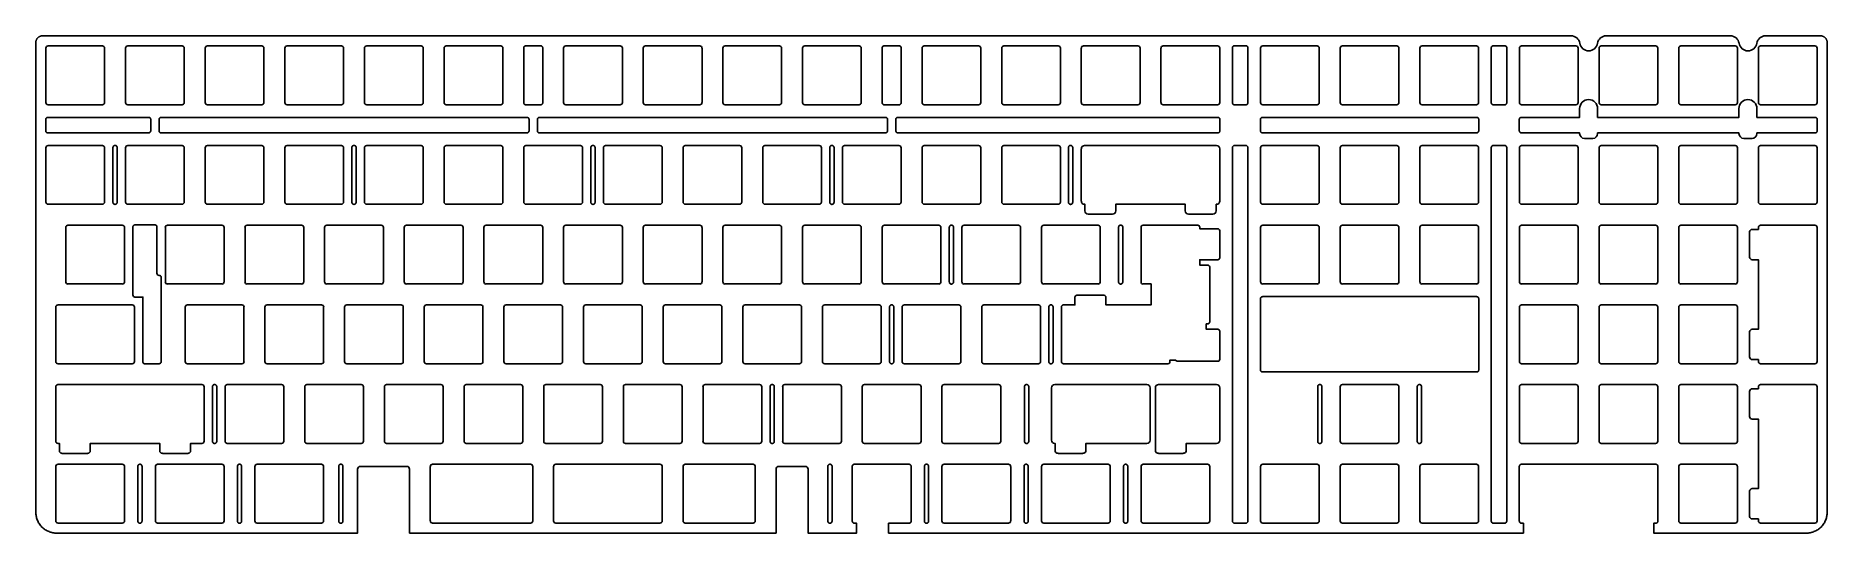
# Model space of a CAD drawing. Header units: millimetres. Extents: x 4 to 433, y 9 to 128.
import ezdxf

# ---------------------------------------------------------------- set-up
doc = ezdxf.new("R2010")
doc.units = ezdxf.units.MM
doc.layers.add('默认', color=7, linetype='Continuous', true_color=0x000000)

msp = doc.modelspace()

# ---------------------------------------------------------------- linework, layer by layer
at = {"layer": '默认', "color": 96, "true_color": 0x007f00}
for p, q in [((4.46, 13.93, 4.1), (4.46, 126.19, 4.1)), ((6.06, 127.79, 4.1), (371.64, 127.79, 4.1)), ((6.86, 124.86, 4.1), (6.86, 111.86, 4.1)), ((20.39, 125.39, 4.1), (7.39, 125.39, 4.1)), ((20.91, 111.86, 4.1), (20.91, 124.86, 4.1)), ((25.91, 124.86, 4.1), (25.91, 111.86, 4.1)), ((39.44, 125.39, 4.1), (26.44, 125.39, 4.1)), ((39.96, 111.86, 4.1), (39.96, 124.86, 4.1)), ((44.96, 124.86, 4.1), (44.96, 111.86, 4.1)), ((58.49, 125.39, 4.1), (45.49, 125.39, 4.1)), ((59.01, 111.86, 4.1), (59.01, 124.86, 4.1)), ((64.01, 124.86, 4.1), (64.01, 111.86, 4.1)), ((77.54, 125.39, 4.1), (64.54, 125.39, 4.1)), ((78.06, 111.86, 4.1), (78.06, 124.86, 4.1)), ((83.06, 124.86, 4.1), (83.06, 111.86, 4.1)), ((96.59, 125.39, 4.1), (83.59, 125.39, 4.1)), ((97.11, 111.86, 4.1), (97.11, 124.86, 4.1)), ((102.11, 124.86, 4.1), (102.11, 111.86, 4.1)), ((115.64, 125.39, 4.1), (102.64, 125.39, 4.1)), ((116.16, 111.86, 4.1), (116.16, 124.86, 4.1)), ((130.69, 124.86, 4.1), (130.69, 111.86, 4.1)), ((144.21, 125.39, 4.1), (131.21, 125.39, 4.1)), ((144.74, 111.86, 4.1), (144.74, 124.86, 4.1)), ((149.74, 124.86, 4.1), (149.74, 111.86, 4.1)), ((163.26, 125.39, 4.1), (150.26, 125.39, 4.1)), ((163.79, 111.86, 4.1), (163.79, 124.86, 4.1)), ((168.79, 124.86, 4.1), (168.79, 111.86, 4.1)), ((182.31, 125.39, 4.1), (169.31, 125.39, 4.1)), ((182.84, 111.86, 4.1), (182.84, 124.86, 4.1)), ((187.84, 124.86, 4.1), (187.84, 111.86, 4.1)), ((201.36, 125.39, 4.1), (188.36, 125.39, 4.1)), ((201.89, 111.86, 4.1), (201.89, 124.86, 4.1)), ((216.41, 124.86, 4.1), (216.41, 111.86, 4.1)), ((229.94, 125.39, 4.1), (216.94, 125.39, 4.1)), ((230.46, 111.86, 4.1), (230.46, 124.86, 4.1)), ((235.46, 124.86, 4.1), (235.46, 111.86, 4.1)), ((248.99, 125.39, 4.1), (235.99, 125.39, 4.1)), ((249.51, 111.86, 4.1), (249.51, 124.86, 4.1)), ((254.51, 124.86, 4.1), (254.51, 111.86, 4.1)), ((268.04, 125.39, 4.1), (255.04, 125.39, 4.1)), ((268.56, 111.86, 4.1), (268.56, 124.86, 4.1)), ((273.56, 124.86, 4.1), (273.56, 111.86, 4.1)), ((287.09, 125.39, 4.1), (274.09, 125.39, 4.1)), ((287.61, 111.86, 4.1), (287.61, 124.86, 4.1)), ((290.64, 124.91, 4.1), (290.64, 111.81, 4.1)), ((293.85, 125.41, 4.1), (291.14, 125.41, 4.1)), ((294.35, 111.81, 4.1), (294.35, 124.91, 4.1)), ((297.38, 124.86, 4.1), (297.38, 111.86, 4.1)), ((310.9, 125.39, 4.1), (297.9, 125.39, 4.1)), ((311.43, 111.86, 4.1), (311.43, 124.86, 4.1)), ((316.43, 124.86, 4.1), (316.43, 111.86, 4.1)), ((329.95, 125.39, 4.1), (316.95, 125.39, 4.1)), ((330.48, 111.86, 4.1), (330.48, 124.86, 4.1)), ((335.48, 124.86, 4.1), (335.48, 111.86, 4.1)), ((349, 125.39, 4.1), (336, 125.39, 4.1)), ((349.53, 111.86, 4.1), (349.53, 124.86, 4.1)), ((352.55, 111.81, 4.1), (352.55, 124.91, 4.1)), ((353.05, 125.41, 4.1), (355.76, 125.41, 4.1)), ((356.26, 124.91, 4.1), (356.26, 111.81, 4.1)), ((359.29, 124.86, 4.1), (359.29, 111.86, 4.1)), ((372.81, 125.39, 4.1), (359.81, 125.39, 4.1)), ((373.34, 111.86, 4.1), (373.34, 124.86, 4.1)), ((378.34, 124.86, 4.1), (378.34, 111.86, 4.1)), ((391.86, 125.39, 4.1), (378.86, 125.39, 4.1)), ((380.03, 127.79, 4.1), (409.74, 127.79, 4.1)), ((392.39, 111.86, 4.1), (392.39, 124.86, 4.1)), ((397.39, 124.86, 4.1), (397.39, 111.86, 4.1)), ((410.91, 125.39, 4.1), (397.91, 125.39, 4.1)), ((411.44, 111.86, 4.1), (411.44, 124.86, 4.1)), ((416.44, 124.86, 4.1), (416.44, 111.86, 4.1)), ((429.96, 125.39, 4.1), (416.96, 125.39, 4.1)), ((418.13, 127.79, 4.1), (431.29, 127.79, 4.1)), ((430.49, 111.86, 4.1), (430.49, 124.86, 4.1)), ((432.89, 126.19, 4.1), (432.89, 13.93, 4.1)), ((7.39, 111.34, 4.1), (20.39, 111.34, 4.1)), ((26.44, 111.34, 4.1), (39.44, 111.34, 4.1)), ((45.49, 111.34, 4.1), (58.49, 111.34, 4.1)), ((64.54, 111.34, 4.1), (77.54, 111.34, 4.1)), ((83.59, 111.34, 4.1), (96.59, 111.34, 4.1)), ((102.64, 111.34, 4.1), (115.64, 111.34, 4.1)), ((131.21, 111.34, 4.1), (144.21, 111.34, 4.1)), ((150.26, 111.34, 4.1), (163.26, 111.34, 4.1)), ((169.31, 111.34, 4.1), (182.31, 111.34, 4.1)), ((188.36, 111.34, 4.1), (201.36, 111.34, 4.1)), ((216.94, 111.34, 4.1), (229.94, 111.34, 4.1)), ((235.99, 111.34, 4.1), (248.99, 111.34, 4.1)), ((255.04, 111.34, 4.1), (268.04, 111.34, 4.1)), ((274.09, 111.34, 4.1), (287.09, 111.34, 4.1)), ((291.14, 111.31, 4.1), (293.85, 111.31, 4.1)), ((297.35, 107.81, 4.1), (297.35, 105.1, 4.1)), ((349.05, 108.31, 4.1), (297.85, 108.31, 4.1)), ((297.9, 111.34, 4.1), (310.9, 111.34, 4.1)), ((316.95, 111.34, 4.1), (329.95, 111.34, 4.1)), ((336, 111.34, 4.1), (349, 111.34, 4.1)), ((349.55, 105.1, 4.1), (349.55, 107.81, 4.1)), ((355.76, 111.31, 4.1), (353.05, 111.31, 4.1)), ((359.81, 111.34, 4.1), (372.81, 111.34, 4.1)), ((378.86, 111.34, 4.1), (391.86, 111.34, 4.1)), ((397.91, 111.34, 4.1), (410.91, 111.34, 4.1)), ((416.96, 111.34, 4.1), (429.96, 111.34, 4.1)), ((430.51, 105.1, 4.1), (430.51, 107.81, 4.1)), ((297.85, 104.6, 4.1), (349.05, 104.6, 4.1)), ((374.84, 103.28, 4.1), (376.84, 103.28, 4.1)), ((412.94, 103.28, 4.1), (414.94, 103.28, 4.1)), ((6.86, 101.05, 4.1), (6.86, 88.05, 4.1)), ((20.39, 101.58, 4.1), (7.39, 101.58, 4.1)), ((20.91, 88.05, 4.1), (20.91, 101.05, 4.1)), ((25.91, 101.05, 4.1), (25.91, 88.05, 4.1)), ((39.44, 101.58, 4.1), (26.44, 101.58, 4.1)), ((39.96, 88.05, 4.1), (39.96, 101.05, 4.1)), ((44.96, 101.05, 4.1), (44.96, 88.05, 4.1)), ((58.49, 101.58, 4.1), (45.49, 101.58, 4.1)), ((59.01, 88.05, 4.1), (59.01, 101.05, 4.1)), ((64.01, 101.05, 4.1), (64.01, 88.05, 4.1)), ((77.54, 101.58, 4.1), (64.54, 101.58, 4.1)), ((78.06, 88.05, 4.1), (78.06, 101.05, 4.1)), ((83.06, 101.05, 4.1), (83.06, 88.05, 4.1)), ((96.59, 101.58, 4.1), (83.59, 101.58, 4.1)), ((97.11, 88.05, 4.1), (97.11, 101.05, 4.1)), ((102.11, 101.05, 4.1), (102.11, 88.05, 4.1)), ((115.64, 101.58, 4.1), (102.64, 101.58, 4.1)), ((116.16, 88.05, 4.1), (116.16, 101.05, 4.1)), ((121.16, 101.05, 4.1), (121.16, 88.05, 4.1)), ((134.69, 101.58, 4.1), (121.69, 101.58, 4.1)), ((135.21, 88.05, 4.1), (135.21, 101.05, 4.1)), ((140.21, 101.05, 4.1), (140.21, 88.05, 4.1)), ((153.74, 101.58, 4.1), (140.74, 101.58, 4.1)), ((154.26, 88.05, 4.1), (154.26, 101.05, 4.1)), ((159.26, 101.05, 4.1), (159.26, 88.05, 4.1)), ((172.79, 101.58, 4.1), (159.79, 101.58, 4.1)), ((173.31, 88.05, 4.1), (173.31, 101.05, 4.1)), ((178.31, 101.05, 4.1), (178.31, 88.05, 4.1)), ((191.84, 101.58, 4.1), (178.84, 101.58, 4.1)), ((192.36, 88.05, 4.1), (192.36, 101.05, 4.1)), ((197.36, 101.05, 4.1), (197.36, 88.05, 4.1)), ((210.89, 101.58, 4.1), (197.89, 101.58, 4.1)), ((211.41, 88.05, 4.1), (211.41, 101.05, 4.1)), ((216.41, 101.05, 4.1), (216.41, 88.05, 4.1)), ((229.94, 101.58, 4.1), (216.94, 101.58, 4.1)), ((230.46, 88.05, 4.1), (230.46, 101.05, 4.1)), ((235.46, 101.05, 4.1), (235.46, 88.05, 4.1)), ((248.99, 101.58, 4.1), (235.99, 101.58, 4.1)), ((249.51, 88.05, 4.1), (249.51, 101.05, 4.1)), ((286.84, 101.58, 4.1), (255.29, 101.58, 4.1)), ((287.61, 88.3, 4.1), (287.61, 100.8, 4.1)), ((290.64, 11.8, 4.1), (290.64, 101.1, 4.1)), ((291.14, 101.6, 4.1), (293.85, 101.6, 4.1)), ((294.35, 101.1, 4.1), (294.35, 11.8, 4.1)), ((297.38, 101.05, 4.1), (297.38, 88.05, 4.1)), ((310.9, 101.58, 4.1), (297.9, 101.58, 4.1)), ((311.43, 88.05, 4.1), (311.43, 101.05, 4.1)), ((316.43, 101.05, 4.1), (316.43, 88.05, 4.1)), ((329.95, 101.58, 4.1), (316.95, 101.58, 4.1)), ((330.48, 88.05, 4.1), (330.48, 101.05, 4.1)), ((335.48, 101.05, 4.1), (335.48, 88.05, 4.1)), ((349, 101.58, 4.1), (336, 101.58, 4.1)), ((349.53, 88.05, 4.1), (349.53, 101.05, 4.1)), ((352.55, 101.1, 4.1), (352.55, 11.8, 4.1)), ((355.76, 101.6, 4.1), (353.05, 101.6, 4.1)), ((356.26, 11.8, 4.1), (356.26, 101.1, 4.1)), ((359.29, 101.05, 4.1), (359.29, 88.05, 4.1)), ((372.81, 101.58, 4.1), (359.81, 101.58, 4.1)), ((373.34, 88.05, 4.1), (373.34, 101.05, 4.1)), ((378.34, 101.05, 4.1), (378.34, 88.05, 4.1)), ((391.86, 101.58, 4.1), (378.86, 101.58, 4.1)), ((392.39, 88.05, 4.1), (392.39, 101.05, 4.1)), ((397.39, 101.05, 4.1), (397.39, 88.05, 4.1)), ((410.91, 101.58, 4.1), (397.91, 101.58, 4.1)), ((411.44, 88.05, 4.1), (411.44, 101.05, 4.1)), ((416.44, 101.05, 4.1), (416.44, 88.05, 4.1)), ((429.96, 101.58, 4.1), (416.96, 101.58, 4.1)), ((430.49, 88.05, 4.1), (430.49, 101.05, 4.1)), ((7.39, 87.53, 4.1), (20.39, 87.53, 4.1)), ((26.44, 87.53, 4.1), (39.44, 87.53, 4.1)), ((45.49, 87.53, 4.1), (58.49, 87.53, 4.1)), ((64.54, 87.53, 4.1), (77.54, 87.53, 4.1)), ((83.59, 87.53, 4.1), (96.59, 87.53, 4.1)), ((102.64, 87.53, 4.1), (115.64, 87.53, 4.1)), ((121.69, 87.53, 4.1), (134.69, 87.53, 4.1)), ((140.74, 87.53, 4.1), (153.74, 87.53, 4.1)), ((159.79, 87.53, 4.1), (172.79, 87.53, 4.1)), ((178.84, 87.53, 4.1), (191.84, 87.53, 4.1)), ((197.89, 87.53, 4.1), (210.89, 87.53, 4.1)), ((216.94, 87.53, 4.1), (229.94, 87.53, 4.1)), ((235.99, 87.53, 4.1), (248.99, 87.53, 4.1)), ((297.9, 87.53, 4.1), (310.9, 87.53, 4.1)), ((316.95, 87.53, 4.1), (329.95, 87.53, 4.1)), ((336, 87.53, 4.1), (349, 87.53, 4.1)), ((359.81, 87.53, 4.1), (372.81, 87.53, 4.1)), ((378.86, 87.53, 4.1), (391.86, 87.53, 4.1)), ((397.91, 87.53, 4.1), (410.91, 87.53, 4.1)), ((416.96, 87.53, 4.1), (429.96, 87.53, 4.1)), ((11.63, 82, 4.1), (11.63, 69, 4.1)), ((25.15, 82.53, 4.1), (12.15, 82.53, 4.1)), ((25.68, 69, 4.1), (25.68, 82, 4.1)), ((27.68, 82.1, 4.1), (27.68, 65.86, 4.1)), ((33.44, 71.04, 4.1), (33.44, 82.1, 4.1)), ((35.44, 82, 4.1), (35.44, 69, 4.1)), ((48.96, 82.53, 4.1), (35.96, 82.53, 4.1)), ((49.49, 69, 4.1), (49.49, 82, 4.1)), ((54.49, 82, 4.1), (54.49, 69, 4.1)), ((68.01, 82.53, 4.1), (55.01, 82.53, 4.1)), ((68.54, 69, 4.1), (68.54, 82, 4.1)), ((73.54, 82, 4.1), (73.54, 69, 4.1)), ((87.06, 82.53, 4.1), (74.06, 82.53, 4.1)), ((87.59, 69, 4.1), (87.59, 82, 4.1)), ((92.59, 82, 4.1), (92.59, 69, 4.1)), ((106.11, 82.53, 4.1), (93.11, 82.53, 4.1)), ((106.64, 69, 4.1), (106.64, 82, 4.1)), ((111.64, 82, 4.1), (111.64, 69, 4.1)), ((125.16, 82.53, 4.1), (112.16, 82.53, 4.1)), ((125.69, 69, 4.1), (125.69, 82, 4.1)), ((130.69, 82, 4.1), (130.69, 69, 4.1)), ((144.21, 82.53, 4.1), (131.21, 82.53, 4.1)), ((144.74, 69, 4.1), (144.74, 82, 4.1)), ((149.74, 82, 4.1), (149.74, 69, 4.1)), ((163.26, 82.53, 4.1), (150.26, 82.53, 4.1)), ((163.79, 69, 4.1), (163.79, 82, 4.1)), ((168.79, 82, 4.1), (168.79, 69, 4.1)), ((182.31, 82.53, 4.1), (169.31, 82.53, 4.1)), ((182.84, 69, 4.1), (182.84, 82, 4.1)), ((187.84, 82, 4.1), (187.84, 69, 4.1)), ((201.36, 82.53, 4.1), (188.36, 82.53, 4.1)), ((201.89, 69, 4.1), (201.89, 82, 4.1)), ((206.89, 82, 4.1), (206.89, 69, 4.1)), ((220.41, 82.53, 4.1), (207.41, 82.53, 4.1)), ((220.94, 69, 4.1), (220.94, 82, 4.1)), ((225.94, 82, 4.1), (225.94, 69, 4.1)), ((239.46, 82.53, 4.1), (226.46, 82.53, 4.1)), ((239.99, 69, 4.1), (239.99, 82, 4.1)), ((244.99, 82, 4.1), (244.99, 69, 4.1)), ((258.51, 82.53, 4.1), (245.51, 82.53, 4.1)), ((256.14, 85.15, 4.1), (261.99, 85.15, 4.1)), ((259.04, 69, 4.1), (259.04, 82, 4.1)), ((268.8, 82.05, 4.1), (268.8, 68.95, 4.1)), ((282.37, 82.53, 4.1), (269.27, 82.53, 4.1)), ((280.14, 85.15, 4.1), (285.99, 85.15, 4.1)), ((297.38, 82, 4.1), (297.38, 69, 4.1)), ((310.9, 82.53, 4.1), (297.9, 82.53, 4.1)), ((311.43, 69, 4.1), (311.43, 82, 4.1)), ((316.43, 82, 4.1), (316.43, 69, 4.1)), ((329.95, 82.53, 4.1), (316.95, 82.53, 4.1)), ((330.48, 69, 4.1), (330.48, 82, 4.1)), ((335.48, 82, 4.1), (335.48, 69, 4.1)), ((349, 82.53, 4.1), (336, 82.53, 4.1)), ((349.53, 69, 4.1), (349.53, 82, 4.1)), ((359.29, 82, 4.1), (359.29, 69, 4.1)), ((372.81, 82.53, 4.1), (359.81, 82.53, 4.1)), ((373.34, 69, 4.1), (373.34, 82, 4.1)), ((378.34, 82, 4.1), (378.34, 69, 4.1)), ((391.86, 82.53, 4.1), (378.86, 82.53, 4.1)), ((392.39, 69, 4.1), (392.39, 82, 4.1)), ((397.39, 82, 4.1), (397.39, 69, 4.1)), ((410.91, 82.53, 4.1), (397.91, 82.53, 4.1)), ((411.44, 69, 4.1), (411.44, 82, 4.1)), ((429.96, 82.53, 4.1), (416.96, 82.53, 4.1)), ((430.49, 49.95, 4.1), (430.49, 82, 4.1)), ((287.61, 74.75, 4.1), (287.61, 81.2, 4.1)), ((414.34, 80.91, 4.1), (414.34, 74.91, 4.1)), ((34.44, 49.9, 4.1), (34.44, 70.04, 4.1)), ((285.23, 59.43, 4.1), (285.23, 72.52, 4.1)), ((12.15, 68.48, 4.1), (25.15, 68.48, 4.1)), ((35.96, 68.48, 4.1), (48.96, 68.48, 4.1)), ((55.01, 68.48, 4.1), (68.01, 68.48, 4.1)), ((74.06, 68.48, 4.1), (87.06, 68.48, 4.1)), ((93.11, 68.48, 4.1), (106.11, 68.48, 4.1)), ((112.16, 68.48, 4.1), (125.16, 68.48, 4.1)), ((131.21, 68.48, 4.1), (144.21, 68.48, 4.1)), ((150.26, 68.48, 4.1), (163.26, 68.48, 4.1)), ((169.31, 68.48, 4.1), (182.31, 68.48, 4.1)), ((188.36, 68.48, 4.1), (201.36, 68.48, 4.1)), ((207.41, 68.48, 4.1), (220.41, 68.48, 4.1)), ((226.46, 68.48, 4.1), (239.46, 68.48, 4.1)), ((245.51, 68.48, 4.1), (258.51, 68.48, 4.1)), ((259.91, 65.8, 4.1), (253.46, 65.8, 4.1)), ((297.35, 64.95, 4.1), (297.35, 47.95, 4.1)), ((349.05, 65.45, 4.1), (297.85, 65.45, 4.1)), ((297.9, 68.48, 4.1), (310.9, 68.48, 4.1)), ((316.95, 68.48, 4.1), (329.95, 68.48, 4.1)), ((336, 68.48, 4.1), (349, 68.48, 4.1)), ((349.55, 47.95, 4.1), (349.55, 64.95, 4.1)), ((359.81, 68.48, 4.1), (372.81, 68.48, 4.1)), ((378.86, 68.48, 4.1), (391.86, 68.48, 4.1)), ((397.91, 68.48, 4.1), (410.91, 68.48, 4.1)), ((9.24, 62.95, 4.1), (9.24, 49.95, 4.1)), ((27.53, 63.48, 4.1), (9.77, 63.48, 4.1)), ((28.06, 49.95, 4.1), (28.06, 62.95, 4.1)), ((40.2, 62.95, 4.1), (40.2, 49.95, 4.1)), ((53.73, 63.48, 4.1), (40.73, 63.48, 4.1)), ((54.25, 49.95, 4.1), (54.25, 62.95, 4.1)), ((59.25, 62.95, 4.1), (59.25, 49.95, 4.1)), ((72.78, 63.48, 4.1), (59.78, 63.48, 4.1)), ((73.3, 49.95, 4.1), (73.3, 62.95, 4.1)), ((78.3, 62.95, 4.1), (78.3, 49.95, 4.1)), ((91.83, 63.48, 4.1), (78.83, 63.48, 4.1)), ((92.35, 49.95, 4.1), (92.35, 62.95, 4.1)), ((97.35, 62.95, 4.1), (97.35, 49.95, 4.1)), ((110.88, 63.48, 4.1), (97.88, 63.48, 4.1)), ((111.4, 49.95, 4.1), (111.4, 62.95, 4.1)), ((116.4, 62.95, 4.1), (116.4, 49.95, 4.1)), ((129.93, 63.48, 4.1), (116.93, 63.48, 4.1)), ((130.45, 49.95, 4.1), (130.45, 62.95, 4.1)), ((135.45, 62.95, 4.1), (135.45, 49.95, 4.1)), ((148.98, 63.48, 4.1), (135.98, 63.48, 4.1)), ((149.5, 49.95, 4.1), (149.5, 62.95, 4.1)), ((154.5, 62.95, 4.1), (154.5, 49.95, 4.1)), ((168.03, 63.48, 4.1), (155.03, 63.48, 4.1)), ((168.55, 49.95, 4.1), (168.55, 62.95, 4.1)), ((173.55, 62.95, 4.1), (173.55, 49.95, 4.1)), ((187.08, 63.48, 4.1), (174.08, 63.48, 4.1)), ((187.6, 49.95, 4.1), (187.6, 62.95, 4.1)), ((192.6, 62.95, 4.1), (192.6, 49.95, 4.1)), ((206.13, 63.48, 4.1), (193.13, 63.48, 4.1)), ((206.65, 49.95, 4.1), (206.65, 62.95, 4.1)), ((211.65, 62.95, 4.1), (211.65, 49.95, 4.1)), ((225.18, 63.48, 4.1), (212.18, 63.48, 4.1)), ((225.7, 49.95, 4.1), (225.7, 62.95, 4.1)), ((230.7, 62.95, 4.1), (230.7, 49.95, 4.1)), ((244.23, 63.48, 4.1), (231.23, 63.48, 4.1)), ((244.75, 49.95, 4.1), (244.75, 62.95, 4.1)), ((249.75, 63, 4.1), (249.75, 49.9, 4.1)), ((359.29, 62.95, 4.1), (359.29, 49.95, 4.1)), ((372.81, 63.48, 4.1), (359.81, 63.48, 4.1)), ((373.34, 49.95, 4.1), (373.34, 62.95, 4.1)), ((378.34, 62.95, 4.1), (378.34, 49.95, 4.1)), ((391.86, 63.48, 4.1), (378.86, 63.48, 4.1)), ((392.39, 49.95, 4.1), (392.39, 62.95, 4.1)), ((397.39, 62.95, 4.1), (397.39, 49.95, 4.1)), ((410.91, 63.48, 4.1), (397.91, 63.48, 4.1)), ((411.44, 49.95, 4.1), (411.44, 62.95, 4.1)), ((287.61, 50.48, 4.1), (287.61, 57.2, 4.1)), ((414.34, 57.04, 4.1), (414.34, 51.04, 4.1)), ((9.77, 49.43, 4.1), (27.53, 49.43, 4.1)), ((30.56, 49.4, 4.1), (33.94, 49.4, 4.1)), ((40.73, 49.43, 4.1), (53.73, 49.43, 4.1)), ((59.78, 49.43, 4.1), (72.78, 49.43, 4.1)), ((78.83, 49.43, 4.1), (91.83, 49.43, 4.1)), ((97.88, 49.43, 4.1), (110.88, 49.43, 4.1)), ((116.93, 49.43, 4.1), (129.93, 49.43, 4.1)), ((135.98, 49.43, 4.1), (148.98, 49.43, 4.1)), ((155.03, 49.43, 4.1), (168.03, 49.43, 4.1)), ((174.08, 49.43, 4.1), (187.08, 49.43, 4.1)), ((193.13, 49.43, 4.1), (206.13, 49.43, 4.1)), ((212.18, 49.43, 4.1), (225.18, 49.43, 4.1)), ((231.23, 49.43, 4.1), (244.23, 49.43, 4.1)), ((250.23, 49.43, 4.1), (275.23, 49.43, 4.1)), ((277.53, 50, 4.1), (287.13, 50, 4.1)), ((297.85, 47.45, 4.1), (349.05, 47.45, 4.1)), ((359.81, 49.43, 4.1), (372.81, 49.43, 4.1)), ((378.86, 49.43, 4.1), (391.86, 49.43, 4.1)), ((397.91, 49.43, 4.1), (410.91, 49.43, 4.1)), ((416.96, 49.43, 4.1), (429.96, 49.43, 4.1)), ((9.24, 43.9, 4.1), (9.24, 30.9, 4.1)), ((44.2, 44.43, 4.1), (9.77, 44.43, 4.1)), ((44.73, 30.9, 4.1), (44.73, 43.9, 4.1)), ((49.73, 43.9, 4.1), (49.73, 30.9, 4.1)), ((63.25, 44.43, 4.1), (50.25, 44.43, 4.1)), ((63.78, 30.9, 4.1), (63.78, 43.9, 4.1)), ((68.78, 43.9, 4.1), (68.78, 30.9, 4.1)), ((82.3, 44.43, 4.1), (69.3, 44.43, 4.1)), ((82.83, 30.9, 4.1), (82.83, 43.9, 4.1)), ((87.83, 43.9, 4.1), (87.83, 30.9, 4.1)), ((101.35, 44.43, 4.1), (88.35, 44.43, 4.1)), ((101.88, 30.9, 4.1), (101.88, 43.9, 4.1)), ((106.88, 43.9, 4.1), (106.88, 30.9, 4.1)), ((120.4, 44.43, 4.1), (107.4, 44.43, 4.1)), ((120.93, 30.9, 4.1), (120.93, 43.9, 4.1)), ((125.93, 43.9, 4.1), (125.93, 30.9, 4.1)), ((139.45, 44.43, 4.1), (126.45, 44.43, 4.1)), ((139.98, 30.9, 4.1), (139.98, 43.9, 4.1)), ((144.98, 43.9, 4.1), (144.98, 30.9, 4.1)), ((158.5, 44.43, 4.1), (145.5, 44.43, 4.1)), ((159.03, 30.9, 4.1), (159.03, 43.9, 4.1)), ((164.03, 43.9, 4.1), (164.03, 30.9, 4.1)), ((177.55, 44.43, 4.1), (164.55, 44.43, 4.1)), ((178.08, 30.9, 4.1), (178.08, 43.9, 4.1)), ((183.08, 43.9, 4.1), (183.08, 30.9, 4.1)), ((196.6, 44.43, 4.1), (183.6, 44.43, 4.1)), ((197.13, 30.9, 4.1), (197.13, 43.9, 4.1)), ((202.13, 43.9, 4.1), (202.13, 30.9, 4.1)), ((215.65, 44.43, 4.1), (202.65, 44.43, 4.1)), ((216.18, 30.9, 4.1), (216.18, 43.9, 4.1)), ((221.18, 43.9, 4.1), (221.18, 30.9, 4.1)), ((234.7, 44.43, 4.1), (221.7, 44.43, 4.1)), ((235.23, 30.9, 4.1), (235.23, 43.9, 4.1)), ((247.37, 43.65, 4.1), (247.37, 31.15, 4.1)), ((270.17, 44.43, 4.1), (248.14, 44.43, 4.1)), ((270.94, 31.15, 4.1), (270.94, 43.65, 4.1)), ((272.22, 43.65, 4.1), (272.22, 28.78, 4.1)), ((286.84, 44.43, 4.1), (272.99, 44.43, 4.1)), ((287.61, 31.15, 4.1), (287.61, 43.65, 4.1)), ((316.43, 43.9, 4.1), (316.43, 30.9, 4.1)), ((329.95, 44.43, 4.1), (316.95, 44.43, 4.1)), ((330.48, 30.9, 4.1), (330.48, 43.9, 4.1)), ((359.29, 43.9, 4.1), (359.29, 30.9, 4.1)), ((372.81, 44.43, 4.1), (359.81, 44.43, 4.1)), ((373.34, 30.9, 4.1), (373.34, 43.9, 4.1)), ((378.34, 43.9, 4.1), (378.34, 30.9, 4.1)), ((391.86, 44.43, 4.1), (378.86, 44.43, 4.1)), ((392.39, 30.9, 4.1), (392.39, 43.9, 4.1)), ((397.39, 43.9, 4.1), (397.39, 30.9, 4.1)), ((410.91, 44.43, 4.1), (397.91, 44.43, 4.1)), ((411.44, 30.9, 4.1), (411.44, 43.9, 4.1)), ((429.96, 44.43, 4.1), (416.96, 44.43, 4.1)), ((430.49, 11.85, 4.1), (430.49, 43.9, 4.1)), ((414.34, 42.81, 4.1), (414.34, 36.81, 4.1)), ((50.25, 30.38, 4.1), (63.25, 30.38, 4.1)), ((69.3, 30.38, 4.1), (82.3, 30.38, 4.1)), ((88.35, 30.38, 4.1), (101.35, 30.38, 4.1)), ((107.4, 30.38, 4.1), (120.4, 30.38, 4.1)), ((126.45, 30.38, 4.1), (139.45, 30.38, 4.1)), ((145.5, 30.38, 4.1), (158.5, 30.38, 4.1)), ((164.55, 30.38, 4.1), (177.55, 30.38, 4.1)), ((183.6, 30.38, 4.1), (196.6, 30.38, 4.1)), ((202.65, 30.38, 4.1), (215.65, 30.38, 4.1)), ((221.7, 30.38, 4.1), (234.7, 30.38, 4.1)), ((316.95, 30.38, 4.1), (329.95, 30.38, 4.1)), ((359.81, 30.38, 4.1), (372.81, 30.38, 4.1)), ((378.86, 30.38, 4.1), (391.86, 30.38, 4.1)), ((397.91, 30.38, 4.1), (410.91, 30.38, 4.1)), ((10.72, 28, 4.1), (16.87, 28, 4.1)), ((34.72, 28, 4.1), (40.87, 28, 4.1)), ((248.99, 28, 4.1), (254.84, 28, 4.1)), ((272.99, 28, 4.1), (278.84, 28, 4.1)), ((9.24, 24.85, 4.1), (9.24, 11.85, 4.1)), ((25.15, 25.38, 4.1), (9.77, 25.38, 4.1)), ((25.68, 11.85, 4.1), (25.68, 24.85, 4.1)), ((33.06, 24.85, 4.1), (33.06, 11.85, 4.1)), ((48.96, 25.38, 4.1), (33.58, 25.38, 4.1)), ((49.49, 11.85, 4.1), (49.49, 24.85, 4.1)), ((56.87, 24.85, 4.1), (56.87, 11.85, 4.1)), ((72.77, 25.38, 4.1), (57.39, 25.38, 4.1)), ((73.3, 11.85, 4.1), (73.3, 24.85, 4.1)), ((93.16, 24.88, 4.1), (82.09, 24.88, 4.1)), ((98.81, 24.85, 4.1), (98.81, 11.85, 4.1)), ((122.78, 25.38, 4.1), (99.34, 25.38, 4.1)), ((123.31, 11.85, 4.1), (123.31, 24.85, 4.1)), ((128.31, 24.85, 4.1), (128.31, 11.85, 4.1)), ((153.74, 25.38, 4.1), (128.83, 25.38, 4.1)), ((154.26, 11.85, 4.1), (154.26, 24.85, 4.1)), ((159.26, 24.85, 4.1), (159.26, 11.85, 4.1)), ((176.01, 25.38, 4.1), (159.79, 25.38, 4.1)), ((176.53, 11.85, 4.1), (176.53, 24.85, 4.1)), ((188.48, 24.88, 4.1), (182.18, 24.88, 4.1)), ((199.72, 24.85, 4.1), (199.72, 11.85, 4.1)), ((213.27, 25.4, 4.1), (200.27, 25.4, 4.1)), ((213.82, 11.85, 4.1), (213.82, 24.85, 4.1)), ((221.18, 24.85, 4.1), (221.18, 11.85, 4.1)), ((237.08, 25.38, 4.1), (221.7, 25.38, 4.1)), ((237.61, 11.85, 4.1), (237.61, 24.85, 4.1)), ((244.99, 24.85, 4.1), (244.99, 11.85, 4.1)), ((260.89, 25.38, 4.1), (245.51, 25.38, 4.1)), ((261.42, 11.85, 4.1), (261.42, 24.85, 4.1)), ((268.8, 24.85, 4.1), (268.8, 11.85, 4.1)), ((284.71, 25.38, 4.1), (269.33, 25.38, 4.1)), ((285.23, 11.85, 4.1), (285.23, 24.85, 4.1)), ((297.38, 24.85, 4.1), (297.38, 11.85, 4.1)), ((310.9, 25.38, 4.1), (297.9, 25.38, 4.1)), ((311.43, 11.85, 4.1), (311.43, 24.85, 4.1)), ((316.43, 24.85, 4.1), (316.43, 11.85, 4.1)), ((329.95, 25.38, 4.1), (316.95, 25.38, 4.1)), ((330.48, 11.85, 4.1), (330.48, 24.85, 4.1)), ((335.48, 24.85, 4.1), (335.48, 11.85, 4.1)), ((349, 25.38, 4.1), (336, 25.38, 4.1)), ((349.53, 11.85, 4.1), (349.53, 24.85, 4.1)), ((359.26, 24.85, 4.1), (359.26, 11.85, 4.1)), ((391.86, 25.4, 4.1), (359.81, 25.4, 4.1)), ((392.41, 11.85, 4.1), (392.41, 24.85, 4.1)), ((397.39, 24.85, 4.1), (397.39, 11.85, 4.1)), ((410.91, 25.38, 4.1), (397.91, 25.38, 4.1)), ((411.44, 11.85, 4.1), (411.44, 24.85, 4.1)), ((414.34, 18.94, 4.1), (414.34, 12.94, 4.1)), ((9.77, 11.33, 4.1), (25.15, 11.33, 4.1)), ((33.58, 11.33, 4.1), (48.96, 11.33, 4.1)), ((57.39, 11.33, 4.1), (72.77, 11.33, 4.1)), ((99.34, 11.33, 4.1), (122.78, 11.33, 4.1)), ((128.83, 11.33, 4.1), (153.74, 11.33, 4.1)), ((159.79, 11.33, 4.1), (176.01, 11.33, 4.1)), ((221.7, 11.33, 4.1), (237.08, 11.33, 4.1)), ((245.51, 11.33, 4.1), (260.89, 11.33, 4.1)), ((269.33, 11.33, 4.1), (284.71, 11.33, 4.1)), ((293.85, 11.3, 4.1), (291.14, 11.3, 4.1)), ((297.9, 11.33, 4.1), (310.9, 11.33, 4.1)), ((316.95, 11.33, 4.1), (329.95, 11.33, 4.1)), ((336, 11.33, 4.1), (349, 11.33, 4.1)), ((353.05, 11.3, 4.1), (355.76, 11.3, 4.1)), ((397.91, 11.33, 4.1), (410.91, 11.33, 4.1)), ((416.96, 11.33, 4.1), (429.96, 11.33, 4.1))]:
    msp.add_line(p, q, dxfattribs=at)
for points in [[(359.26, 107.81), (359.26, 105.1)], [(373.69, 110.41), (373.69, 108.31), (359.76, 108.31)], [(411.79, 110.41), (411.79, 108.31), (377.99, 108.31), (377.99, 110.41)], [(430.01, 108.31), (416.09, 108.31), (416.09, 110.41)], [(359.76, 104.6), (373.69, 104.6), (373.69, 104.43)], [(377.99, 104.43), (377.99, 104.6), (411.79, 104.6), (411.79, 104.43)], [(416.09, 104.43), (416.09, 104.6), (430.01, 104.6)], [(255.34, 87.53), (255.36, 87.53), (255.36, 85.93)], [(262.76, 85.93), (262.76, 87.53), (279.36, 87.53), (279.36, 85.93)], [(286.76, 85.93), (286.76, 87.53), (286.84, 87.53)], [(287.13, 81.67), (282.85, 81.67), (282.85, 82.05)], [(416.44, 82), (416.44, 81.54), (414.96, 81.54)], [(284.76, 73), (282.85, 73), (282.85, 74.27), (287.13, 74.27)], [(414.96, 74.29), (416.44, 74.29), (416.44, 57.66), (414.96, 57.66)], [(28.18, 65.36), (30.06, 65.36), (30.06, 49.9)], [(252.98, 65.33), (252.98, 63.48), (250.23, 63.48)], [(260.41, 63.48), (260.38, 63.48), (260.38, 65.33)], [(269.27, 68.48), (271.18, 68.48), (271.18, 63.48), (271.16, 63.48)], [(287.13, 57.68), (284.38, 57.68), (284.38, 58.95), (284.76, 58.95)], [(275.71, 49.9), (275.71, 50.28), (277.05, 50.28), (277.06, 50.26)], [(414.96, 50.41), (416.44, 50.41), (416.44, 49.95)], [(416.44, 43.9), (416.44, 43.44), (414.96, 43.44)], [(414.96, 36.19), (416.44, 36.19), (416.44, 19.56), (414.96, 19.56)], [(9.77, 30.38), (10.09, 30.38), (10.09, 28.63)], [(17.49, 28.63), (17.49, 30.38), (17.52, 30.38)], [(34.07, 30.38), (34.09, 30.38), (34.09, 28.63)], [(41.49, 28.63), (41.49, 30.38), (44.2, 30.38)], [(248.14, 30.38), (248.22, 30.38), (248.22, 28.78)], [(255.62, 28.78), (255.62, 30.38), (270.17, 30.38)], [(279.62, 28.78), (279.62, 30.38), (286.84, 30.38)], [(81.42, 24.2), (81.42, 8.93), (9.46, 8.93)], [(181.51, 24.2), (181.51, 8.93), (93.84, 8.93), (93.84, 24.2)], [(200.27, 11.3), (200.75, 11.3), (200.75, 8.93), (189.16, 8.93), (189.16, 24.2)], [(359.81, 11.3), (360.25, 11.3), (360.25, 8.93), (208.4, 8.93), (208.4, 11.3), (213.27, 11.3)], [(427.89, 8.93), (391.43, 8.93), (391.43, 11.3), (391.86, 11.3)], [(414.96, 12.31), (416.44, 12.31), (416.44, 11.85)]]:
    msp.add_lwpolyline(points, dxfattribs=at)
for centre, radius, start, end in [((7.39, 124.86, 4.1), 0.525, 90, 180), ((20.39, 124.86, 4.1), 0.525, 0, 90), ((26.44, 124.86, 4.1), 0.525, 90, 180), ((39.44, 124.86, 4.1), 0.525, 0, 90), ((45.49, 124.86, 4.1), 0.525, 90, 180), ((58.49, 124.86, 4.1), 0.525, 0, 90), ((64.54, 124.86, 4.1), 0.525, 90, 180), ((77.54, 124.86, 4.1), 0.525, 0, 90), ((83.59, 124.86, 4.1), 0.525, 90, 180), ((96.59, 124.86, 4.1), 0.525, 360, 90), ((102.64, 124.86, 4.1), 0.525, 90, 180), ((115.64, 124.86, 4.1), 0.525, 0, 90), ((131.21, 124.86, 4.1), 0.525, 90, 180), ((144.21, 124.86, 4.1), 0.525, 360, 90), ((150.26, 124.86, 4.1), 0.525, 90, 180), ((163.26, 124.86, 4.1), 0.525, 360, 90), ((169.31, 124.86, 4.1), 0.525, 90, 180), ((182.31, 124.86, 4.1), 0.525, 0, 90), ((188.36, 124.86, 4.1), 0.525, 90, 180), ((201.36, 124.86, 4.1), 0.525, 0, 90), ((216.94, 124.86, 4.1), 0.525, 90, 180), ((229.94, 124.86, 4.1), 0.525, 360, 90), ((235.99, 124.86, 4.1), 0.525, 90, 180), ((248.99, 124.86, 4.1), 0.525, 0, 90), ((255.04, 124.86, 4.1), 0.525, 90, 180), ((268.04, 124.86, 4.1), 0.525, 0, 90), ((274.09, 124.86, 4.1), 0.525, 90, 180), ((287.09, 124.86, 4.1), 0.525, 360, 90), ((297.9, 124.86, 4.1), 0.525, 90, 180), ((310.9, 124.86, 4.1), 0.525, 0, 90), ((316.95, 124.86, 4.1), 0.525, 90, 180), ((329.95, 124.86, 4.1), 0.525, 0, 90), ((336, 124.86, 4.1), 0.525, 90, 180), ((349, 124.86, 4.1), 0.525, 0, 90), ((359.81, 124.86, 4.1), 0.525, 90, 180), ((372.81, 124.86, 4.1), 0.525, 0, 90), ((375.84, 126.36, 4.1), 2.15, 189.1386, 350.8614), ((378.86, 124.86, 4.1), 0.525, 90, 180), ((391.86, 124.86, 4.1), 0.525, 0, 90), ((397.91, 124.86, 4.1), 0.525, 90, 180), ((410.91, 124.86, 4.1), 0.525, 0, 90), ((413.94, 126.36, 4.1), 2.15, 189.1386, 350.8614), ((416.96, 124.86, 4.1), 0.525, 90, 180), ((429.96, 124.86, 4.1), 0.525, 0, 90), ((7.39, 111.86, 4.1), 0.525, 180, 270), ((20.39, 111.86, 4.1), 0.525, 270, 360), ((26.44, 111.86, 4.1), 0.525, 180, 270), ((39.44, 111.86, 4.1), 0.525, 270, 0), ((45.49, 111.86, 4.1), 0.525, 180, 270), ((58.49, 111.86, 4.1), 0.525, 270, 0), ((64.54, 111.86, 4.1), 0.525, 180, 270), ((77.54, 111.86, 4.1), 0.525, 270, 360), ((83.59, 111.86, 4.1), 0.525, 180, 270), ((96.59, 111.86, 4.1), 0.525, 270, 0), ((102.64, 111.86, 4.1), 0.525, 180, 270), ((115.64, 111.86, 4.1), 0.525, 270, 360), ((131.21, 111.86, 4.1), 0.525, 180, 270), ((144.21, 111.86, 4.1), 0.525, 270, 0), ((150.26, 111.86, 4.1), 0.525, 180, 270), ((163.26, 111.86, 4.1), 0.525, 270, 0), ((169.31, 111.86, 4.1), 0.525, 180, 270), ((182.31, 111.86, 4.1), 0.525, 270, 0), ((188.36, 111.86, 4.1), 0.525, 180, 270), ((201.36, 111.86, 4.1), 0.525, 270, 0), ((216.94, 111.86, 4.1), 0.525, 180, 270), ((229.94, 111.86, 4.1), 0.525, 270, 360), ((235.99, 111.86, 4.1), 0.525, 180, 270), ((248.99, 111.86, 4.1), 0.525, 270, 0), ((255.04, 111.86, 4.1), 0.525, 180, 270), ((268.04, 111.86, 4.1), 0.525, 270, 360), ((274.09, 111.86, 4.1), 0.525, 180, 270), ((287.09, 111.86, 4.1), 0.525, 270, 360), ((297.9, 111.86, 4.1), 0.525, 180, 270), ((310.9, 111.86, 4.1), 0.525, 270, 360), ((316.95, 111.86, 4.1), 0.525, 180, 270), ((329.95, 111.86, 4.1), 0.525, 270, 360), ((336, 111.86, 4.1), 0.525, 180, 270), ((349, 111.86, 4.1), 0.525, 270, 360), ((359.81, 111.86, 4.1), 0.525, 180, 270), ((372.81, 111.86, 4.1), 0.525, 270, 360), ((375.84, 110.41, 4.1), 2.15, 360, 180), ((378.86, 111.86, 4.1), 0.525, 180, 270), ((391.86, 111.86, 4.1), 0.525, 270, 360), ((397.91, 111.86, 4.1), 0.525, 180, 270), ((410.91, 111.86, 4.1), 0.525, 270, 360), ((413.94, 110.41, 4.1), 2.15, 360, 180), ((416.96, 111.86, 4.1), 0.525, 180, 270), ((429.96, 111.86, 4.1), 0.525, 270, 360), ((374.84, 104.43, 4.1), 1.15, 180, 270), ((376.84, 104.43, 4.1), 1.15, 270, 0), ((412.94, 104.43, 4.1), 1.15, 180, 270), ((414.94, 104.43, 4.1), 1.15, 270, 0), ((7.39, 101.05, 4.1), 0.525, 90, 180), ((20.39, 101.05, 4.1), 0.525, 0, 90), ((26.44, 101.05, 4.1), 0.525, 90, 180), ((39.44, 101.05, 4.1), 0.525, 0, 90), ((45.49, 101.05, 4.1), 0.525, 90, 180), ((58.49, 101.05, 4.1), 0.525, 0, 90), ((64.54, 101.05, 4.1), 0.525, 90, 180), ((77.54, 101.05, 4.1), 0.525, 0, 90), ((83.59, 101.05, 4.1), 0.525, 90, 180), ((96.59, 101.05, 4.1), 0.525, 0, 90), ((102.64, 101.05, 4.1), 0.525, 90, 180), ((115.64, 101.05, 4.1), 0.525, 0, 90), ((121.69, 101.05, 4.1), 0.525, 90, 180), ((134.69, 101.05, 4.1), 0.525, 0, 90), ((140.74, 101.05, 4.1), 0.525, 90, 180), ((153.74, 101.05, 4.1), 0.525, 0, 90), ((159.79, 101.05, 4.1), 0.525, 90, 180), ((172.79, 101.05, 4.1), 0.525, 0, 90), ((178.84, 101.05, 4.1), 0.525, 90, 180), ((191.84, 101.05, 4.1), 0.525, 0, 90), ((197.89, 101.05, 4.1), 0.525, 90, 180), ((210.89, 101.05, 4.1), 0.525, 0, 90), ((216.94, 101.05, 4.1), 0.525, 90, 180), ((229.94, 101.05, 4.1), 0.525, 0, 90), ((235.99, 101.05, 4.1), 0.525, 90, 180), ((248.99, 101.05, 4.1), 0.525, 0, 90), ((255.29, 100.8, 4.1), 0.775, 89.9999, 179.9999), ((286.84, 100.8, 4.1), 0.775, 0, 89.9999), ((297.9, 101.05, 4.1), 0.525, 90, 180), ((310.9, 101.05, 4.1), 0.525, 0, 90), ((316.95, 101.05, 4.1), 0.525, 90, 180), ((329.95, 101.05, 4.1), 0.525, 0, 90), ((336, 101.05, 4.1), 0.525, 90, 180), ((349, 101.05, 4.1), 0.525, 0, 90), ((353.05, 101.1, 4.1), 0.5, 90, 180), ((355.76, 101.1, 4.1), 0.5, 0, 90), ((359.81, 101.05, 4.1), 0.525, 90, 180), ((372.81, 101.05, 4.1), 0.525, 0, 90), ((378.86, 101.05, 4.1), 0.525, 90, 180), ((391.86, 101.05, 4.1), 0.525, 0, 90), ((397.91, 101.05, 4.1), 0.525, 90, 180), ((410.91, 101.05, 4.1), 0.525, 0, 90), ((416.96, 101.05, 4.1), 0.525, 90, 180), ((429.96, 101.05, 4.1), 0.525, 0, 90), ((7.39, 88.05, 4.1), 0.525, 180, 270), ((20.39, 88.05, 4.1), 0.525, 270, 360), ((26.44, 88.05, 4.1), 0.525, 180, 270), ((39.44, 88.05, 4.1), 0.525, 270, 360), ((45.49, 88.05, 4.1), 0.525, 180, 270), ((58.49, 88.05, 4.1), 0.525, 270, 360), ((64.54, 88.05, 4.1), 0.525, 180, 270), ((77.54, 88.05, 4.1), 0.525, 270, 360), ((83.59, 88.05, 4.1), 0.525, 180, 270), ((96.59, 88.05, 4.1), 0.525, 270, 360), ((102.64, 88.05, 4.1), 0.525, 180, 270), ((115.64, 88.05, 4.1), 0.525, 270, 360), ((121.69, 88.05, 4.1), 0.525, 180, 270), ((134.69, 88.05, 4.1), 0.525, 270, 360), ((140.74, 88.05, 4.1), 0.525, 180, 270), ((153.74, 88.05, 4.1), 0.525, 270, 360), ((159.79, 88.05, 4.1), 0.525, 180, 270), ((172.79, 88.05, 4.1), 0.525, 270, 360), ((178.84, 88.05, 4.1), 0.525, 180, 270), ((191.84, 88.05, 4.1), 0.525, 270, 360), ((197.89, 88.05, 4.1), 0.525, 180, 270), ((210.89, 88.05, 4.1), 0.525, 270, 360), ((216.94, 88.05, 4.1), 0.525, 180, 270), ((229.94, 88.05, 4.1), 0.525, 270, 360), ((235.99, 88.05, 4.1), 0.525, 180, 270), ((248.99, 88.05, 4.1), 0.525, 270, 360), ((255.29, 88.3, 4.1), 0.775, 179.9995, 269.9899), ((255.37, 577.07, 4.1), 489.54, 269.9899, 269.9957), ((256.14, 85.93, 4.1), 0.775, 180, 270), ((261.99, 85.93, 4.1), 0.775, 270, 0), ((280.14, 85.93, 4.1), 0.775, 180, 270), ((285.99, 85.93, 4.1), 0.775, 270, 360), ((286.84, 88.3, 4.1), 0.775, 270, 360), ((297.9, 88.05, 4.1), 0.525, 180, 270), ((310.9, 88.05, 4.1), 0.525, 270, 360), ((316.95, 88.05, 4.1), 0.525, 180, 270), ((329.95, 88.05, 4.1), 0.525, 270, 360), ((336, 88.05, 4.1), 0.525, 180, 270), ((349, 88.05, 4.1), 0.525, 270, 360), ((359.81, 88.05, 4.1), 0.525, 180, 270), ((372.81, 88.05, 4.1), 0.525, 270, 360), ((378.86, 88.05, 4.1), 0.525, 180, 270), ((391.86, 88.05, 4.1), 0.525, 270, 360), ((397.91, 88.05, 4.1), 0.525, 180, 270), ((410.91, 88.05, 4.1), 0.525, 270, 360), ((416.96, 88.05, 4.1), 0.525, 180, 270), ((429.96, 88.05, 4.1), 0.525, 270, 360), ((12.15, 82, 4.1), 0.525, 90, 180), ((25.15, 82, 4.1), 0.525, 0, 90), ((35.96, 82, 4.1), 0.525, 90, 180), ((48.96, 82, 4.1), 0.525, 0, 90), ((55.01, 82, 4.1), 0.525, 90, 180), ((68.01, 82, 4.1), 0.525, 0, 90), ((74.06, 82, 4.1), 0.525, 90, 180), ((87.06, 82, 4.1), 0.525, 0, 90), ((93.11, 82, 4.1), 0.525, 90, 180), ((106.11, 82, 4.1), 0.525, 0, 90), ((112.16, 82, 4.1), 0.525, 90, 180), ((125.16, 82, 4.1), 0.525, 0, 90), ((131.21, 82, 4.1), 0.525, 90, 180), ((144.21, 82, 4.1), 0.525, 0, 90), ((150.26, 82, 4.1), 0.525, 90, 180), ((163.26, 82, 4.1), 0.525, 0, 90), ((169.31, 82, 4.1), 0.525, 90, 180), ((182.31, 82, 4.1), 0.525, 0, 90), ((188.36, 82, 4.1), 0.525, 90, 180), ((201.36, 82, 4.1), 0.525, 0, 90), ((207.41, 82, 4.1), 0.525, 90, 180), ((220.41, 82, 4.1), 0.525, 0, 90), ((226.46, 82, 4.1), 0.525, 90, 180), ((239.46, 82, 4.1), 0.525, 0, 90), ((245.51, 82, 4.1), 0.525, 90, 180), ((258.51, 82, 4.1), 0.525, 0, 90), ((269.27, 82.05, 4.1), 0.475, 90, 180), ((282.37, 82.05, 4.1), 0.475, 0, 90), ((287.13, 81.2, 4.1), 0.475, 0, 90), ((297.9, 82, 4.1), 0.525, 90, 180), ((310.9, 82, 4.1), 0.525, 0, 90), ((316.95, 82, 4.1), 0.525, 90, 180), ((329.95, 82, 4.1), 0.525, 0, 90), ((336, 82, 4.1), 0.525, 90, 180), ((349, 82, 4.1), 0.525, 0, 90), ((359.81, 82, 4.1), 0.525, 90, 180), ((372.81, 82, 4.1), 0.525, 0, 90), ((378.86, 82, 4.1), 0.525, 90, 180), ((391.86, 82, 4.1), 0.525, 0, 90), ((397.91, 82, 4.1), 0.525, 90, 180), ((410.91, 82, 4.1), 0.525, 0, 90), ((414.96, 80.91, 4.1), 0.625, 90, 180), ((416.96, 82, 4.1), 0.525, 90, 180), ((429.96, 82, 4.1), 0.525, 0, 90), ((284.76, 72.52, 4.1), 0.475, 0, 90), ((287.13, 74.75, 4.1), 0.475, 270, 0), ((414.96, 74.91, 4.1), 0.625, 180, 270), ((12.15, 69, 4.1), 0.525, 180, 270), ((25.15, 69, 4.1), 0.525, 270, 360), ((33.94, 70.04, 4.1), 0.5, 0, 89.9699), ((35.96, 69, 4.1), 0.525, 180, 270), ((48.96, 69, 4.1), 0.525, 270, 360), ((55.01, 69, 4.1), 0.525, 180, 270), ((68.01, 69, 4.1), 0.525, 270, 360), ((74.06, 69, 4.1), 0.525, 180, 270), ((87.06, 69, 4.1), 0.525, 270, 360), ((93.11, 69, 4.1), 0.525, 180, 270), ((106.11, 69, 4.1), 0.525, 270, 360), ((112.16, 69, 4.1), 0.525, 180, 270), ((125.16, 69, 4.1), 0.525, 270, 360), ((131.21, 69, 4.1), 0.525, 180, 270), ((144.21, 69, 4.1), 0.525, 270, 360), ((150.26, 69, 4.1), 0.525, 180, 270), ((163.26, 69, 4.1), 0.525, 270, 360), ((169.31, 69, 4.1), 0.525, 180, 270), ((182.31, 69, 4.1), 0.525, 270, 360), ((188.36, 69, 4.1), 0.525, 180, 270), ((201.36, 69, 4.1), 0.525, 270, 360), ((207.41, 69, 4.1), 0.525, 180, 270), ((220.41, 69, 4.1), 0.525, 270, 360), ((226.46, 69, 4.1), 0.525, 180, 270), ((239.46, 69, 4.1), 0.525, 270, 360), ((245.51, 69, 4.1), 0.525, 180, 270), ((258.51, 69, 4.1), 0.525, 270, 360), ((269.27, 68.95, 4.1), 0.475, 180, 270), ((297.9, 69, 4.1), 0.525, 180, 270), ((310.9, 69, 4.1), 0.525, 270, 360), ((316.95, 69, 4.1), 0.525, 180, 270), ((329.95, 69, 4.1), 0.525, 270, 360), ((336, 69, 4.1), 0.525, 180, 270), ((349, 69, 4.1), 0.525, 270, 360), ((359.81, 69, 4.1), 0.525, 180, 270), ((372.81, 69, 4.1), 0.525, 270, 360), ((378.86, 69, 4.1), 0.525, 180, 270), ((391.86, 69, 4.1), 0.525, 270, 360), ((397.91, 69, 4.1), 0.525, 180, 270), ((410.91, 69, 4.1), 0.525, 270, 360), ((28.18, 65.86, 4.1), 0.5, 180, 270), ((253.46, 65.33, 4.1), 0.475, 90, 180), ((259.91, 65.33, 4.1), 0.475, 360, 90), ((9.77, 62.95, 4.1), 0.525, 90, 180), ((27.53, 62.95, 4.1), 0.525, 360, 90), ((40.73, 62.95, 4.1), 0.525, 90, 180), ((53.73, 62.95, 4.1), 0.525, 0, 90), ((59.78, 62.95, 4.1), 0.525, 90, 180), ((72.78, 62.95, 4.1), 0.525, 0, 90), ((78.83, 62.95, 4.1), 0.525, 90, 180), ((91.83, 62.95, 4.1), 0.525, 0, 90), ((97.88, 62.95, 4.1), 0.525, 90, 180), ((110.88, 62.95, 4.1), 0.525, 0, 90), ((116.93, 62.95, 4.1), 0.525, 90, 180), ((129.93, 62.95, 4.1), 0.525, 0, 90), ((135.98, 62.95, 4.1), 0.525, 90, 180), ((148.98, 62.95, 4.1), 0.525, 0, 90), ((155.03, 62.95, 4.1), 0.525, 90, 180), ((168.03, 62.95, 4.1), 0.525, 0, 90), ((174.08, 62.95, 4.1), 0.525, 90, 180), ((187.08, 62.95, 4.1), 0.525, 0, 90), ((193.13, 62.95, 4.1), 0.525, 90, 180), ((206.13, 62.95, 4.1), 0.525, 0, 90), ((212.18, 62.95, 4.1), 0.525, 90, 180), ((225.18, 62.95, 4.1), 0.525, 0, 90), ((231.23, 62.95, 4.1), 0.525, 90, 180), ((244.23, 62.95, 4.1), 0.525, 0, 90), ((250.23, 63, 4.1), 0.475, 90, 180), ((359.81, 62.95, 4.1), 0.525, 90, 180), ((372.81, 62.95, 4.1), 0.525, 0, 90), ((378.86, 62.95, 4.1), 0.525, 90, 180), ((391.86, 62.95, 4.1), 0.525, 0, 90), ((397.91, 62.95, 4.1), 0.525, 90, 180), ((410.91, 62.95, 4.1), 0.525, 0, 90), ((284.76, 59.43, 4.1), 0.475, 270, 0), ((287.13, 57.2, 4.1), 0.475, 0, 90), ((414.96, 57.04, 4.1), 0.625, 90, 180), ((9.77, 49.95, 4.1), 0.525, 180, 270), ((27.53, 49.95, 4.1), 0.525, 270, 360), ((33.94, 49.9, 4.1), 0.5, 270, 0), ((40.73, 49.95, 4.1), 0.525, 180, 270), ((53.73, 49.95, 4.1), 0.525, 270, 360), ((59.78, 49.95, 4.1), 0.525, 180, 270), ((72.78, 49.95, 4.1), 0.525, 270, 360), ((78.83, 49.95, 4.1), 0.525, 180, 270), ((91.83, 49.95, 4.1), 0.525, 270, 360), ((97.88, 49.95, 4.1), 0.525, 180, 270), ((110.88, 49.95, 4.1), 0.525, 270, 360), ((116.93, 49.95, 4.1), 0.525, 180, 270), ((129.93, 49.95, 4.1), 0.525, 270, 360), ((135.98, 49.95, 4.1), 0.525, 180, 270), ((148.98, 49.95, 4.1), 0.525, 270, 360), ((155.03, 49.95, 4.1), 0.525, 180, 270), ((168.03, 49.95, 4.1), 0.525, 270, 360), ((174.08, 49.95, 4.1), 0.525, 180, 270), ((187.08, 49.95, 4.1), 0.525, 270, 360), ((193.13, 49.95, 4.1), 0.525, 180, 270), ((206.13, 49.95, 4.1), 0.525, 270, 360), ((212.18, 49.95, 4.1), 0.525, 180, 270), ((225.18, 49.95, 4.1), 0.525, 270, 360), ((231.23, 49.95, 4.1), 0.525, 180, 270), ((244.23, 49.95, 4.1), 0.525, 270, 360), ((250.23, 49.9, 4.1), 0.475, 180, 270.0006), ((275.23, 49.9, 4.1), 0.475, 270.0006, 360), ((287.13, 50.48, 4.1), 0.475, 270, 360), ((359.81, 49.95, 4.1), 0.525, 180, 270), ((372.81, 49.95, 4.1), 0.525, 270, 360), ((378.86, 49.95, 4.1), 0.525, 180, 270), ((391.86, 49.95, 4.1), 0.525, 270, 360), ((397.91, 49.95, 4.1), 0.525, 180, 270), ((410.91, 49.95, 4.1), 0.525, 270, 360), ((414.96, 51.04, 4.1), 0.625, 180, 270), ((416.96, 49.95, 4.1), 0.525, 180, 270), ((429.96, 49.95, 4.1), 0.525, 270, 360), ((9.77, 43.9, 4.1), 0.525, 134.9992, 180), ((44.2, 43.9, 4.1), 0.525, 360, 90), ((50.25, 43.9, 4.1), 0.525, 90, 180), ((63.25, 43.9, 4.1), 0.525, 0, 90), ((69.3, 43.9, 4.1), 0.525, 90, 180), ((82.3, 43.9, 4.1), 0.525, 0, 90), ((88.35, 43.9, 4.1), 0.525, 90, 180), ((101.35, 43.9, 4.1), 0.525, 0, 90), ((107.4, 43.9, 4.1), 0.525, 90, 180), ((120.4, 43.9, 4.1), 0.525, 0, 90), ((126.45, 43.9, 4.1), 0.525, 90, 180), ((139.45, 43.9, 4.1), 0.525, 0, 90), ((145.5, 43.9, 4.1), 0.525, 90, 180), ((158.5, 43.9, 4.1), 0.525, 0, 90), ((164.55, 43.9, 4.1), 0.525, 90, 180), ((177.55, 43.9, 4.1), 0.525, 0, 90), ((183.6, 43.9, 4.1), 0.525, 90, 180), ((196.6, 43.9, 4.1), 0.525, 0, 90), ((202.65, 43.9, 4.1), 0.525, 90, 180), ((215.65, 43.9, 4.1), 0.525, 0, 90), ((221.7, 43.9, 4.1), 0.525, 90, 180), ((234.7, 43.9, 4.1), 0.525, 0, 90), ((248.14, 43.65, 4.1), 0.775, 90, 180), ((270.17, 43.65, 4.1), 0.775, 0, 90), ((272.99, 43.65, 4.1), 0.775, 90, 180), ((286.84, 43.65, 4.1), 0.775, 0, 90), ((316.95, 43.9, 4.1), 0.525, 90, 180), ((329.95, 43.9, 4.1), 0.525, 0, 90), ((359.81, 43.9, 4.1), 0.525, 90, 180), ((372.81, 43.9, 4.1), 0.525, 0, 90), ((378.86, 43.9, 4.1), 0.525, 90, 180), ((391.86, 43.9, 4.1), 0.525, 0, 90), ((397.91, 43.9, 4.1), 0.525, 90, 180), ((410.91, 43.9, 4.1), 0.525, 0, 90), ((414.96, 42.81, 4.1), 0.625, 90, 180), ((416.96, 43.9, 4.1), 0.525, 90, 180), ((429.96, 43.9, 4.1), 0.525, 0, 90), ((414.96, 36.81, 4.1), 0.625, 180, 270), ((9.77, 30.9, 4.1), 0.525, 180, 269.9985), ((44.2, 30.9, 4.1), 0.525, 270, 0), ((50.25, 30.9, 4.1), 0.525, 180, 270), ((63.25, 30.9, 4.1), 0.525, 270, 360), ((69.3, 30.9, 4.1), 0.525, 180, 270), ((82.3, 30.9, 4.1), 0.525, 270, 360), ((88.35, 30.9, 4.1), 0.525, 180, 270), ((101.35, 30.9, 4.1), 0.525, 270, 360), ((107.4, 30.9, 4.1), 0.525, 180, 270), ((120.4, 30.9, 4.1), 0.525, 270, 360), ((126.45, 30.9, 4.1), 0.525, 180, 270), ((139.45, 30.9, 4.1), 0.525, 270, 360), ((145.5, 30.9, 4.1), 0.525, 180, 270), ((158.5, 30.9, 4.1), 0.525, 270, 360), ((164.55, 30.9, 4.1), 0.525, 180, 270), ((177.55, 30.9, 4.1), 0.525, 270, 360), ((183.6, 30.9, 4.1), 0.525, 180, 270), ((196.6, 30.9, 4.1), 0.525, 270, 360), ((202.65, 30.9, 4.1), 0.525, 180, 270), ((215.65, 30.9, 4.1), 0.525, 270, 360), ((221.7, 30.9, 4.1), 0.525, 180, 270), ((234.7, 30.9, 4.1), 0.525, 270, 360), ((248.14, 31.15, 4.1), 0.775, 180, 270), ((270.17, 31.15, 4.1), 0.775, 270, 360), ((286.84, 31.15, 4.1), 0.775, 270, 360), ((316.95, 30.9, 4.1), 0.525, 180, 270), ((329.95, 30.9, 4.1), 0.525, 270, 360), ((359.81, 30.9, 4.1), 0.525, 180, 270), ((372.81, 30.9, 4.1), 0.525, 270, 360), ((378.86, 30.9, 4.1), 0.525, 180, 270), ((391.86, 30.9, 4.1), 0.525, 270, 360), ((397.91, 30.9, 4.1), 0.525, 180, 270), ((410.91, 30.9, 4.1), 0.525, 270, 360), ((10.72, 28.63, 4.1), 0.625, 180, 270), ((16.87, 28.63, 4.1), 0.625, 270, 0), ((34.72, 28.63, 4.1), 0.625, 180, 270), ((40.87, 28.63, 4.1), 0.625, 270, 0), ((248.99, 28.78, 4.1), 0.775, 180, 270), ((254.84, 28.78, 4.1), 0.775, 270, 0), ((272.99, 28.78, 4.1), 0.775, 180, 270), ((278.84, 28.78, 4.1), 0.775, 270, 0), ((9.77, 24.85, 4.1), 0.525, 90, 180), ((25.15, 24.85, 4.1), 0.525, 360, 90), ((33.58, 24.85, 4.1), 0.525, 90, 180), ((48.96, 24.85, 4.1), 0.525, 0, 90), ((57.39, 24.85, 4.1), 0.525, 90, 180), ((72.77, 24.85, 4.1), 0.525, 0, 90), ((82.09, 24.2, 4.1), 0.675, 90, 180), ((93.16, 24.2, 4.1), 0.675, 0, 90), ((99.34, 24.85, 4.1), 0.525, 90, 180), ((122.78, 24.85, 4.1), 0.525, 360, 90), ((128.83, 24.85, 4.1), 0.525, 90, 180), ((153.74, 24.85, 4.1), 0.525, 0, 90), ((159.79, 24.85, 4.1), 0.525, 90, 180), ((176.01, 24.85, 4.1), 0.525, 360, 90), ((182.18, 24.2, 4.1), 0.675, 90, 180), ((188.48, 24.2, 4.1), 0.675, 0, 90), ((221.7, 24.85, 4.1), 0.525, 90, 180), ((237.08, 24.85, 4.1), 0.525, 0, 90), ((245.51, 24.85, 4.1), 0.525, 90, 180), ((260.89, 24.85, 4.1), 0.525, 360, 90), ((269.33, 24.85, 4.1), 0.525, 90, 180), ((284.71, 24.85, 4.1), 0.525, 0, 90), ((297.9, 24.85, 4.1), 0.525, 90, 180), ((310.9, 24.85, 4.1), 0.525, 0, 90), ((316.95, 24.85, 4.1), 0.525, 90, 180), ((329.95, 24.85, 4.1), 0.525, 0, 90), ((336, 24.85, 4.1), 0.525, 90, 180), ((349, 24.85, 4.1), 0.525, 0, 90), ((397.91, 24.85, 4.1), 0.525, 90, 180), ((410.91, 24.85, 4.1), 0.525, 0, 90), ((414.96, 18.94, 4.1), 0.625, 90, 180), ((414.96, 12.94, 4.1), 0.625, 180, 270), ((9.77, 11.85, 4.1), 0.525, 180, 270), ((25.15, 11.85, 4.1), 0.525, 270, 0), ((33.58, 11.85, 4.1), 0.525, 180, 270), ((48.96, 11.85, 4.1), 0.525, 270, 0), ((57.39, 11.85, 4.1), 0.525, 180, 270), ((72.77, 11.85, 4.1), 0.525, 270, 0), ((99.34, 11.85, 4.1), 0.525, 180, 270), ((122.78, 11.85, 4.1), 0.525, 270, 0), ((128.83, 11.85, 4.1), 0.525, 180, 270), ((153.74, 11.85, 4.1), 0.525, 270, 360), ((159.79, 11.85, 4.1), 0.525, 180, 270), ((176.01, 11.85, 4.1), 0.525, 270, 0), ((221.7, 11.85, 4.1), 0.525, 180, 270), ((237.08, 11.85, 4.1), 0.525, 270, 360), ((245.51, 11.85, 4.1), 0.525, 180, 270), ((260.89, 11.85, 4.1), 0.525, 270, 0), ((269.33, 11.85, 4.1), 0.525, 180, 270), ((284.71, 11.85, 4.1), 0.525, 270, 0), ((297.9, 11.85, 4.1), 0.525, 180, 270), ((310.9, 11.85, 4.1), 0.525, 270, 360), ((316.95, 11.85, 4.1), 0.525, 180, 270), ((329.95, 11.85, 4.1), 0.525, 270, 360), ((336, 11.85, 4.1), 0.525, 180, 270), ((349, 11.85, 4.1), 0.525, 270, 360), ((353.05, 11.8, 4.1), 0.5, 180, 270), ((355.76, 11.8, 4.1), 0.5, 270, 0), ((397.91, 11.85, 4.1), 0.525, 180, 270), ((410.91, 11.85, 4.1), 0.525, 270, 360), ((416.96, 11.85, 4.1), 0.525, 180, 270), ((429.96, 11.85, 4.1), 0.525, 270, 360)]:
    msp.add_arc(centre, radius, start, end, dxfattribs=at)
at = {"layer": '默认', "color": 96, "true_color": 0x007f00, "extrusion": (0, 0, -1)}
for centre, radius, start, end in [((-371.64, 125.69, -4.1), 2.1, 90, 170.8614), ((-380.03, 125.69, -4.1), 2.1, 9.1386, 90), ((-409.74, 125.69, -4.1), 2.1, 90, 170.8614), ((-418.13, 125.69, -4.1), 2.1, 9.1386, 90), ((163791.32, 101.05, -4.1), 164045.83, 180.0000873, 180.000443), ((-291.14, 101.1, -4.1), 0.5, 0, 90), ((-293.85, 101.1, -4.1), 0.5, 90, 180), ((-33.94, 71.04, -4.1), 0.5, 270.0301, 0), ((-291.14, 11.8, -4.1), 0.5, 270, 0), ((-293.85, 11.8, -4.1), 0.5, 180, 270)]:
    msp.add_arc(centre, radius, start, end, dxfattribs=at)
at = {"layer": '默认', "color": 96, "true_color": 0x007f00}
for points, weights in [([(4.46, 126.19, 4.1), (4.46, 127.79, 4.1), (6.06, 127.79, 4.1)], [1, 0.707106781187, 1]), ([(121.69, 125.41, 4.1), (121.14, 125.41, 4.1), (121.14, 124.86, 4.1)], [1, 0.707106781186, 1]), ([(125.71, 124.86, 4.1), (125.71, 125.41, 4.1), (125.16, 125.41, 4.1)], [1, 0.707106781186, 1]), ([(207.41, 125.41, 4.1), (206.86, 125.41, 4.1), (206.86, 124.86, 4.1)], [1, 0.707106781186, 1]), ([(211.44, 124.86, 4.1), (211.44, 125.41, 4.1), (210.89, 125.41, 4.1)], [1, 0.707106781186, 1]), ([(291.14, 125.41, 4.1), (290.64, 125.41, 4.1), (290.64, 124.91, 4.1)], [1, 0.707106781186, 1]), ([(294.35, 124.91, 4.1), (294.35, 125.41, 4.1), (293.85, 125.41, 4.1)], [1, 0.707106781186, 1]), ([(352.55, 124.91, 4.1), (352.55, 125.41, 4.1), (353.05, 125.41, 4.1)], [1, 0.707106781186, 1]), ([(355.76, 125.41, 4.1), (356.26, 125.41, 4.1), (356.26, 124.91, 4.1)], [1, 0.707106781186, 1]), ([(431.29, 127.79, 4.1), (432.89, 127.79, 4.1), (432.89, 126.19, 4.1)], [1, 0.707106781186, 1]), ([(121.14, 111.86, 4.1), (121.14, 111.31, 4.1), (121.69, 111.31, 4.1)], [1, 0.707106781187, 1]), ([(125.16, 111.31, 4.1), (125.71, 111.31, 4.1), (125.71, 111.86, 4.1)], [1, 0.707106781187, 1]), ([(206.86, 111.86, 4.1), (206.86, 111.31, 4.1), (207.41, 111.31, 4.1)], [1, 0.707106781187, 1]), ([(210.89, 111.31, 4.1), (211.44, 111.31, 4.1), (211.44, 111.86, 4.1)], [1, 0.707106781186, 1]), ([(290.64, 111.81, 4.1), (290.64, 111.31, 4.1), (291.14, 111.31, 4.1)], [1, 0.707106781187, 1]), ([(293.85, 111.31, 4.1), (294.35, 111.31, 4.1), (294.35, 111.81, 4.1)], [1, 0.707106781187, 1]), ([(353.05, 111.31, 4.1), (352.55, 111.31, 4.1), (352.55, 111.81, 4.1)], [1, 0.707106781187, 1]), ([(356.26, 111.81, 4.1), (356.26, 111.31, 4.1), (355.76, 111.31, 4.1)], [1, 0.707106781187, 1]), ([(7.34, 108.31, 4.1), (6.84, 108.31, 4.1), (6.84, 107.81, 4.1)], [1, 0.707106781187, 1]), ([(31.94, 107.81, 4.1), (31.94, 108.31, 4.1), (31.44, 108.31, 4.1)], [1, 0.707106781187, 1]), ([(34.44, 108.31, 4.1), (33.94, 108.31, 4.1), (33.94, 107.81, 4.1)], [1, 0.707106781187, 1]), ([(122.42, 107.81, 4.1), (122.42, 108.31, 4.1), (121.92, 108.31, 4.1)], [1, 0.707106781187, 1]), ([(124.92, 108.31, 4.1), (124.42, 108.31, 4.1), (124.42, 107.81, 4.1)], [1, 0.707106781187, 1]), ([(208.15, 107.81, 4.1), (208.15, 108.31, 4.1), (207.65, 108.31, 4.1)], [1, 0.707106781187, 1]), ([(210.65, 108.31, 4.1), (210.15, 108.31, 4.1), (210.15, 107.81, 4.1)], [1, 0.707106781187, 1]), ([(287.64, 107.81, 4.1), (287.64, 108.31, 4.1), (287.14, 108.31, 4.1)], [1, 0.707106781186, 1]), ([(297.85, 108.31, 4.1), (297.35, 108.31, 4.1), (297.35, 107.81, 4.1)], [1, 0.707106781187, 1]), ([(349.55, 107.81, 4.1), (349.55, 108.31, 4.1), (349.05, 108.31, 4.1)], [1, 0.707106781186, 1]), ([(359.76, 108.31, 4.1), (359.26, 108.31, 4.1), (359.26, 107.81, 4.1)], [1, 0.707106781187, 1]), ([(430.51, 107.81, 4.1), (430.51, 108.31, 4.1), (430.01, 108.31, 4.1)], [1, 0.707106781186, 1]), ([(6.84, 105.1, 4.1), (6.84, 104.6, 4.1), (7.34, 104.6, 4.1)], [1, 0.707106781187, 1]), ([(31.44, 104.6, 4.1), (31.94, 104.6, 4.1), (31.94, 105.1, 4.1)], [1, 0.707106781187, 1]), ([(33.94, 105.1, 4.1), (33.94, 104.6, 4.1), (34.44, 104.6, 4.1)], [1, 0.707106781187, 1]), ([(121.92, 104.6, 4.1), (122.42, 104.6, 4.1), (122.42, 105.1, 4.1)], [1, 0.707106781187, 1]), ([(124.42, 105.1, 4.1), (124.42, 104.6, 4.1), (124.92, 104.6, 4.1)], [1, 0.707106781187, 1]), ([(207.65, 104.6, 4.1), (208.15, 104.6, 4.1), (208.15, 105.1, 4.1)], [1, 0.707106781187, 1]), ([(210.15, 105.1, 4.1), (210.15, 104.6, 4.1), (210.65, 104.6, 4.1)], [1, 0.707106781187, 1]), ([(287.14, 104.6, 4.1), (287.64, 104.6, 4.1), (287.64, 105.1, 4.1)], [1, 0.707106781186, 1]), ([(297.35, 105.1, 4.1), (297.35, 104.6, 4.1), (297.85, 104.6, 4.1)], [1, 0.707106781187, 1]), ([(349.05, 104.6, 4.1), (349.55, 104.6, 4.1), (349.55, 105.1, 4.1)], [1, 0.707106781186, 1]), ([(359.26, 105.1, 4.1), (359.26, 104.6, 4.1), (359.76, 104.6, 4.1)], [1, 0.707106781187, 1]), ([(430.01, 104.6, 4.1), (430.51, 104.6, 4.1), (430.51, 105.1, 4.1)], [1, 0.707106781186, 1]), ([(28.18, 82.6, 4.1), (27.68, 82.6, 4.1), (27.68, 82.1, 4.1)], [1, 0.707106781187, 1]), ([(33.44, 82.1, 4.1), (33.44, 82.6, 4.1), (32.94, 82.6, 4.1)], [1, 0.707106781187, 1]), ([(297.85, 65.45, 4.1), (297.35, 65.45, 4.1), (297.35, 64.95, 4.1)], [1, 0.707106781187, 1]), ([(349.55, 64.95, 4.1), (349.55, 65.45, 4.1), (349.05, 65.45, 4.1)], [1, 0.707106781186, 1]), ([(30.06, 49.9, 4.1), (30.06, 49.4, 4.1), (30.56, 49.4, 4.1)], [1, 0.707106781187, 1]), ([(297.35, 47.95, 4.1), (297.35, 47.45, 4.1), (297.85, 47.45, 4.1)], [1, 0.707106781187, 1]), ([(349.05, 47.45, 4.1), (349.55, 47.45, 4.1), (349.55, 47.95, 4.1)], [1, 0.707106781186, 1]), ([(9.77, 44.43, 4.1), (9.55, 44.43, 4.1), (9.4, 44.27, 4.1)], [1, 0.923877008341, 1]), ([(200.27, 25.4, 4.1), (199.72, 25.4, 4.1), (199.72, 24.85, 4.1)], [1, 0.707106781178, 1]), ([(213.82, 24.85, 4.1), (213.82, 25.4, 4.1), (213.27, 25.4, 4.1)], [1, 0.7071067812, 1]), ([(359.81, 25.4, 4.1), (359.26, 25.4, 4.1), (359.26, 24.85, 4.1)], [1, 0.70710678118, 1]), ([(392.41, 24.85, 4.1), (392.41, 25.4, 4.1), (391.86, 25.4, 4.1)], [1, 0.707106781197, 1]), ([(9.46, 8.93, 4.1), (4.46, 8.93, 4.1), (4.46, 13.93, 4.1)], [1, 0.707106781187, 1]), ([(432.89, 13.93, 4.1), (432.89, 8.93, 4.1), (427.89, 8.93, 4.1)], [1, 0.707106781187, 1]), ([(199.72, 11.85, 4.1), (199.72, 11.3, 4.1), (200.27, 11.3, 4.1)], [1, 0.707106781176, 1]), ([(213.27, 11.3, 4.1), (213.82, 11.3, 4.1), (213.82, 11.85, 4.1)], [1, 0.707106781197, 1]), ([(359.26, 11.85, 4.1), (359.26, 11.3, 4.1), (359.81, 11.3, 4.1)], [1, 0.70710678118, 1]), ([(391.86, 11.3, 4.1), (392.41, 11.3, 4.1), (392.41, 11.85, 4.1)], [1, 0.707106781197, 1])]:
    msp.add_rational_spline(points, weights, degree=2, dxfattribs=at)
for points, degree in [([(121.14, 124.86, 4.1), (121.14, 118.36, 4.1), (121.14, 111.86, 4.1)], 2), ([(125.16, 125.41, 4.1), (123.42, 125.41, 4.1), (121.69, 125.41, 4.1)], 2), ([(125.71, 111.86, 4.1), (125.71, 118.36, 4.1), (125.71, 124.86, 4.1)], 2), ([(206.86, 124.86, 4.1), (206.86, 118.36, 4.1), (206.86, 111.86, 4.1)], 2), ([(210.89, 125.41, 4.1), (209.15, 125.41, 4.1), (207.41, 125.41, 4.1)], 2), ([(211.44, 111.86, 4.1), (211.44, 118.36, 4.1), (211.44, 124.86, 4.1)], 2), ([(6.84, 107.81, 4.1), (6.84, 106.46, 4.1), (6.84, 105.1, 4.1)], 2), ([(31.44, 108.31, 4.1), (19.39, 108.31, 4.1), (7.34, 108.31, 4.1)], 2), ([(31.94, 105.1, 4.1), (31.94, 106.46, 4.1), (31.94, 107.81, 4.1)], 2), ([(33.94, 107.81, 4.1), (33.94, 106.46, 4.1), (33.94, 105.1, 4.1)], 2), ([(121.92, 108.31, 4.1), (78.18, 108.31, 4.1), (34.44, 108.31, 4.1)], 2), ([(121.69, 111.31, 4.1), (123.42, 111.31, 4.1), (125.16, 111.31, 4.1)], 2), ([(122.42, 105.1, 4.1), (122.42, 106.46, 4.1), (122.42, 107.81, 4.1)], 2), ([(124.42, 107.81, 4.1), (124.42, 106.46, 4.1), (124.42, 105.1, 4.1)], 2), ([(207.65, 108.31, 4.1), (166.29, 108.31, 4.1), (124.92, 108.31, 4.1)], 2), ([(207.41, 111.31, 4.1), (209.15, 111.31, 4.1), (210.89, 111.31, 4.1)], 2), ([(208.15, 105.1, 4.1), (208.15, 106.46, 4.1), (208.15, 107.81, 4.1)], 2), ([(210.15, 107.81, 4.1), (210.15, 106.46, 4.1), (210.15, 105.1, 4.1)], 2), ([(287.14, 108.31, 4.1), (248.89, 108.31, 4.1), (210.65, 108.31, 4.1)], 2), ([(287.64, 105.1, 4.1), (287.64, 106.46, 4.1), (287.64, 107.81, 4.1)], 2), ([(7.34, 104.6, 4.1), (19.39, 104.6, 4.1), (31.44, 104.6, 4.1)], 2), ([(34.44, 104.6, 4.1), (78.18, 104.6, 4.1), (121.92, 104.6, 4.1)], 2), ([(124.92, 104.6, 4.1), (166.29, 104.6, 4.1), (207.65, 104.6, 4.1)], 2), ([(210.65, 104.6, 4.1), (248.89, 104.6, 4.1), (287.14, 104.6, 4.1)], 2), ([(22.91, 101.1, 4.1), (22.91, 94.55, 4.1), (22.91, 88.01, 4.1)], 2), ([(23.91, 88.01, 4.1), (23.91, 94.55, 4.1), (23.91, 101.1, 4.1)], 2), ([(80.06, 101.1, 4.1), (80.06, 94.55, 4.1), (80.06, 88.01, 4.1)], 2), ([(81.06, 88.01, 4.1), (81.06, 94.55, 4.1), (81.06, 101.1, 4.1)], 2), ([(137.21, 101.1, 4.1), (137.21, 94.55, 4.1), (137.21, 88.01, 4.1)], 2), ([(138.21, 88.01, 4.1), (138.21, 94.55, 4.1), (138.21, 101.1, 4.1)], 2), ([(194.36, 101.1, 4.1), (194.36, 94.55, 4.1), (194.36, 88.01, 4.1)], 2), ([(195.36, 88.01, 4.1), (195.36, 94.55, 4.1), (195.36, 101.1, 4.1)], 2), ([(251.44, 101.1, 4.1), (251.44, 94.55, 4.1), (251.44, 88.01, 4.1)], 2), ([(252.44, 88.01, 4.1), (252.44, 94.55, 4.1), (252.44, 101.1, 4.1)], 2), ([(254.51, 99.78, 4.1), (254.51, 95.96, 4.1), (254.51, 92.13, 4.1), (254.51, 88.3, 4.1)], 3), ([(32.94, 82.6, 4.1), (30.56, 82.6, 4.1), (28.18, 82.6, 4.1)], 2), ([(222.94, 82.05, 4.1), (222.94, 75.5, 4.1), (222.94, 68.96, 4.1)], 2), ([(223.94, 68.96, 4.1), (223.94, 75.5, 4.1), (223.94, 82.05, 4.1)], 2), ([(263.42, 82.05, 4.1), (263.42, 75.5, 4.1), (263.42, 68.96, 4.1)], 2), ([(264.42, 68.96, 4.1), (264.42, 75.5, 4.1), (264.42, 82.05, 4.1)], 2), ([(208.65, 63, 4.1), (208.65, 56.45, 4.1), (208.65, 49.91, 4.1)], 2), ([(209.65, 49.91, 4.1), (209.65, 56.45, 4.1), (209.65, 63, 4.1)], 2), ([(246.75, 63, 4.1), (246.75, 56.45, 4.1), (246.75, 49.9, 4.1)], 2), ([(247.75, 49.9, 4.1), (247.75, 56.45, 4.1), (247.75, 63, 4.1)], 2), ([(271.16, 63.48, 4.1), (268.35, 63.48, 4.1), (264.77, 63.48, 4.1), (260.41, 63.48, 4.1)], 3), ([(277.06, 50.26, 4.1), (277.11, 50.19, 4.1), (277.17, 50.13, 4.1), (277.25, 50.08, 4.1)], 3), ([(277.25, 50.08, 4.1), (277.34, 50.03, 4.1), (277.44, 50, 4.1), (277.53, 50, 4.1)], 3), ([(46.73, 43.95, 4.1), (46.73, 37.4, 4.1), (46.73, 30.86, 4.1)], 2), ([(47.73, 30.86, 4.1), (47.73, 37.4, 4.1), (47.73, 43.95, 4.1)], 2), ([(180.08, 43.95, 4.1), (180.08, 36.92, 4.1), (180.08, 30.85, 4.1)], 2), ([(181.08, 30.85, 4.1), (181.08, 36.92, 4.1), (181.08, 43.95, 4.1)], 2), ([(240.92, 43.95, 4.1), (240.92, 36.92, 4.1), (240.92, 30.85, 4.1)], 2), ([(241.92, 30.85, 4.1), (241.92, 36.92, 4.1), (241.92, 43.95, 4.1)], 2), ([(311.04, 43.95, 4.1), (311.04, 37.4, 4.1), (311.04, 30.85, 4.1)], 2), ([(312.04, 30.85, 4.1), (312.04, 37.4, 4.1), (312.04, 43.95, 4.1)], 2), ([(334.86, 43.95, 4.1), (334.86, 37.4, 4.1), (334.86, 30.85, 4.1)], 2), ([(335.86, 30.85, 4.1), (335.86, 37.4, 4.1), (335.86, 43.95, 4.1)], 2), ([(17.52, 30.38, 4.1), (22.85, 30.38, 4.1), (28.37, 30.38, 4.1), (34.07, 30.38, 4.1)], 3), ([(28.86, 24.9, 4.1), (28.86, 18.35, 4.1), (28.86, 11.8, 4.1)], 2), ([(29.86, 11.8, 4.1), (29.86, 18.35, 4.1), (29.86, 24.9, 4.1)], 2), ([(52.68, 24.9, 4.1), (52.68, 18.35, 4.1), (52.68, 11.8, 4.1)], 2), ([(53.68, 11.8, 4.1), (53.68, 18.35, 4.1), (53.68, 24.9, 4.1)], 2), ([(76.91, 24.9, 4.1), (76.91, 18.35, 4.1), (76.91, 11.8, 4.1)], 2), ([(77.91, 11.8, 4.1), (77.91, 18.35, 4.1), (77.91, 24.9, 4.1)], 2), ([(193.89, 24.9, 4.1), (193.89, 18.35, 4.1), (193.89, 11.8, 4.1)], 2), ([(194.89, 11.8, 4.1), (194.89, 18.35, 4.1), (194.89, 24.9, 4.1)], 2), ([(216.98, 24.9, 4.1), (216.98, 18.35, 4.1), (216.98, 11.8, 4.1)], 2), ([(217.98, 11.8, 4.1), (217.98, 18.35, 4.1), (217.98, 24.9, 4.1)], 2), ([(240.8, 24.9, 4.1), (240.8, 18.35, 4.1), (240.8, 11.8, 4.1)], 2), ([(241.8, 11.8, 4.1), (241.8, 18.35, 4.1), (241.8, 24.9, 4.1)], 2), ([(264.61, 24.9, 4.1), (264.61, 18.35, 4.1), (264.61, 11.8, 4.1)], 2), ([(265.61, 11.8, 4.1), (265.61, 18.35, 4.1), (265.61, 24.9, 4.1)], 2)]:
    msp.add_open_spline(points, degree=degree, dxfattribs=at)
for points, weights, knots in [([(23.91, 101.1, 4.1), (23.91, 101.6, 4.1), (23.41, 101.6, 4.1), (22.91, 101.6, 4.1), (22.91, 101.1, 4.1)], [1, 0.707106781186, 1, 0.707106781186, 1], [6090.019728, 6090.019728, 6090.019728, 6090.805126, 6090.805126, 6091.590524, 6091.590524, 6091.590524]), ([(81.06, 101.1, 4.1), (81.06, 101.6, 4.1), (80.56, 101.6, 4.1), (80.06, 101.6, 4.1), (80.06, 101.1, 4.1)], [1, 0.707106781186, 1, 0.707106781186, 1], [6119.353321, 6119.353321, 6119.353321, 6120.138719, 6120.138719, 6120.924117, 6120.924117, 6120.924117]), ([(138.21, 101.1, 4.1), (138.21, 101.6, 4.1), (137.71, 101.6, 4.1), (137.21, 101.6, 4.1), (137.21, 101.1, 4.1)], [1, 0.707106781187, 1, 0.707106781187, 1], [1717.177465, 1717.177465, 1717.177465, 1717.962863, 1717.962863, 1718.748261, 1718.748261, 1718.748261]), ([(195.36, 101.1, 4.1), (195.36, 101.6, 4.1), (194.86, 101.6, 4.1), (194.36, 101.6, 4.1), (194.36, 101.1, 4.1)], [1, 0.707106781187, 1, 0.707106781187, 1], [6148.686913, 6148.686913, 6148.686913, 6149.472311, 6149.472311, 6150.25771, 6150.25771, 6150.25771]), ([(252.44, 101.1, 4.1), (252.44, 101.6, 4.1), (251.94, 101.6, 4.1), (251.44, 101.6, 4.1), (251.44, 101.1, 4.1)], [1, 0.707106781186, 1, 0.707106781186, 1], [6178.020506, 6178.020506, 6178.020506, 6178.805904, 6178.805904, 6179.591302, 6179.591302, 6179.591302]), ([(22.91, 88.01, 4.1), (22.91, 87.51, 4.1), (23.41, 87.51, 4.1), (23.91, 87.51, 4.1), (23.91, 88.01, 4.1)], [1, 0.707106781187, 1, 0.707106781187, 1], [6104.686524, 6104.686524, 6104.686524, 6105.471922, 6105.471922, 6106.257321, 6106.257321, 6106.257321]), ([(80.06, 88.01, 4.1), (80.06, 87.51, 4.1), (80.56, 87.51, 4.1), (81.06, 87.51, 4.1), (81.06, 88.01, 4.1)], [1, 0.707106781187, 1, 0.707106781187, 1], [6134.020117, 6134.020117, 6134.020117, 6134.805515, 6134.805515, 6135.590913, 6135.590913, 6135.590913]), ([(137.21, 88.01, 4.1), (137.21, 87.51, 4.1), (137.71, 87.51, 4.1), (138.21, 87.51, 4.1), (138.21, 88.01, 4.1)], [1, 0.707106781187, 1, 0.707106781187, 1], [1731.844261, 1731.844261, 1731.844261, 1732.629659, 1732.629659, 1733.415057, 1733.415057, 1733.415057]), ([(194.36, 88.01, 4.1), (194.36, 87.51, 4.1), (194.86, 87.51, 4.1), (195.36, 87.51, 4.1), (195.36, 88.01, 4.1)], [1, 0.707106781187, 1, 0.707106781187, 1], [6163.35371, 6163.35371, 6163.35371, 6164.139108, 6164.139108, 6164.924506, 6164.924506, 6164.924506]), ([(251.44, 88.01, 4.1), (251.44, 87.51, 4.1), (251.94, 87.51, 4.1), (252.44, 87.51, 4.1), (252.44, 88.01, 4.1)], [1, 0.707106781187, 1, 0.707106781187, 1], [6192.687302, 6192.687302, 6192.687302, 6193.4727, 6193.4727, 6194.258099, 6194.258099, 6194.258099]), ([(223.94, 82.05, 4.1), (223.94, 82.55, 4.1), (223.44, 82.55, 4.1), (222.94, 82.55, 4.1), (222.94, 82.05, 4.1)], [1, 0.707106781187, 1, 0.707106781187, 1], [6060.686135, 6060.686135, 6060.686135, 6061.471533, 6061.471533, 6062.256932, 6062.256932, 6062.256932]), ([(264.42, 82.05, 4.1), (264.42, 82.55, 4.1), (263.92, 82.55, 4.1), (263.42, 82.55, 4.1), (263.42, 82.05, 4.1)], [1, 0.707106781186, 1, 0.707106781186, 1], [6031.352543, 6031.352543, 6031.352543, 6032.137941, 6032.137941, 6032.923339, 6032.923339, 6032.923339]), ([(222.94, 68.96, 4.1), (222.94, 68.46, 4.1), (223.44, 68.46, 4.1), (223.94, 68.46, 4.1), (223.94, 68.96, 4.1)], [1, 0.707106781187, 1, 0.707106781187, 1], [6075.352932, 6075.352932, 6075.352932, 6076.13833, 6076.13833, 6076.923728, 6076.923728, 6076.923728]), ([(263.42, 68.96, 4.1), (263.42, 68.46, 4.1), (263.92, 68.46, 4.1), (264.42, 68.46, 4.1), (264.42, 68.96, 4.1)], [1, 0.707106781187, 1, 0.707106781187, 1], [6046.019339, 6046.019339, 6046.019339, 6046.804737, 6046.804737, 6047.590135, 6047.590135, 6047.590135]), ([(209.65, 63, 4.1), (209.65, 63.5, 4.1), (209.15, 63.5, 4.1), (208.65, 63.5, 4.1), (208.65, 63, 4.1)], [1, 0.707106781187, 1, 0.707106781187, 1], [6060.686135, 6060.686135, 6060.686135, 6061.471533, 6061.471533, 6062.256932, 6062.256932, 6062.256932]), ([(247.75, 63, 4.1), (247.75, 63.5, 4.1), (247.25, 63.5, 4.1), (246.75, 63.5, 4.1), (246.75, 63, 4.1)], [1, 0.707106781187, 1, 0.707106781187, 1], [8359.836957, 8359.836957, 8359.836957, 8360.622355, 8360.622355, 8361.407753, 8361.407753, 8361.407753]), ([(208.65, 49.91, 4.1), (208.65, 49.41, 4.1), (209.15, 49.41, 4.1), (209.65, 49.41, 4.1), (209.65, 49.91, 4.1)], [1, 0.707106781187, 1, 0.707106781187, 1], [6075.352932, 6075.352932, 6075.352932, 6076.13833, 6076.13833, 6076.923728, 6076.923728, 6076.923728]), ([(246.75, 49.9, 4.1), (246.75, 49.4, 4.1), (247.25, 49.4, 4.1), (247.75, 49.4, 4.1), (247.75, 49.9, 4.1)], [1, 0.707106781187, 1, 0.707106781187, 1], [8374.507753, 8374.507753, 8374.507753, 8375.293151, 8375.293151, 8376.07855, 8376.07855, 8376.07855]), ([(47.73, 43.95, 4.1), (47.73, 44.45, 4.1), (47.23, 44.45, 4.1), (46.73, 44.45, 4.1), (46.73, 43.95, 4.1)], [1, 0.707106781187, 1, 0.707106781187, 1], [8389.15855, 8389.15855, 8389.15855, 8389.943948, 8389.943948, 8390.729346, 8390.729346, 8390.729346]), ([(181.08, 43.95, 4.1), (181.08, 44.45, 4.1), (180.58, 44.45, 4.1), (180.08, 44.45, 4.1), (180.08, 43.95, 4.1)], [1, 0.707106781187, 1, 0.707106781187, 1], [4314.672742, 4314.672742, 4314.672742, 4315.45814, 4315.45814, 4316.243538, 4316.243538, 4316.243538]), ([(241.92, 43.95, 4.1), (241.92, 44.45, 4.1), (241.42, 44.45, 4.1), (240.92, 44.45, 4.1), (240.92, 43.95, 4.1)], [1, 0.707106781187, 1, 0.707106781187, 1], [7395.739962, 7395.739962, 7395.739962, 7396.52536, 7396.52536, 7397.310758, 7397.310758, 7397.310758]), ([(312.04, 43.95, 4.1), (312.04, 44.45, 4.1), (311.54, 44.45, 4.1), (311.04, 44.45, 4.1), (311.04, 43.95, 4.1)], [1, 0.707106781186, 1, 0.707106781186, 1], [6861.377239, 6861.377239, 6861.377239, 6862.162637, 6862.162637, 6862.948035, 6862.948035, 6862.948035]), ([(335.86, 43.95, 4.1), (335.86, 44.45, 4.1), (335.36, 44.45, 4.1), (334.86, 44.45, 4.1), (334.86, 43.95, 4.1)], [1, 0.707106781186, 1, 0.707106781186, 1], [6817.36647, 6817.36647, 6817.36647, 6818.151868, 6818.151868, 6818.937266, 6818.937266, 6818.937266]), ([(46.73, 30.86, 4.1), (46.73, 30.36, 4.1), (47.23, 30.36, 4.1), (47.73, 30.36, 4.1), (47.73, 30.86, 4.1)], [1, 0.707106781187, 1, 0.707106781187, 1], [8403.825346, 8403.825346, 8403.825346, 8404.610744, 8404.610744, 8405.396142, 8405.396142, 8405.396142]), ([(180.08, 30.85, 4.1), (180.08, 30.35, 4.1), (180.58, 30.35, 4.1), (181.08, 30.35, 4.1), (181.08, 30.85, 4.1)], [1, 0.707106781187, 1, 0.707106781187, 1], [4329.343538, 4329.343538, 4329.343538, 4330.128936, 4330.128936, 4330.914335, 4330.914335, 4330.914335]), ([(240.92, 30.85, 4.1), (240.92, 30.35, 4.1), (241.42, 30.35, 4.1), (241.92, 30.35, 4.1), (241.92, 30.85, 4.1)], [1, 0.707106781187, 1, 0.707106781187, 1], [7410.410758, 7410.410758, 7410.410758, 7411.196156, 7411.196156, 7411.981554, 7411.981554, 7411.981554]), ([(311.04, 30.85, 4.1), (311.04, 30.35, 4.1), (311.54, 30.35, 4.1), (312.04, 30.35, 4.1), (312.04, 30.85, 4.1)], [1, 0.707106781187, 1, 0.707106781187, 1], [6846.706982, 6846.706982, 6846.706982, 6847.492381, 6847.492381, 6848.277779, 6848.277779, 6848.277779]), ([(334.86, 30.85, 4.1), (334.86, 30.35, 4.1), (335.36, 30.35, 4.1), (335.86, 30.35, 4.1), (335.86, 30.85, 4.1)], [1, 0.707106781187, 1, 0.707106781187, 1], [6832.036726, 6832.036726, 6832.036726, 6832.822124, 6832.822124, 6833.607522, 6833.607522, 6833.607522]), ([(29.86, 24.9, 4.1), (29.86, 25.4, 4.1), (29.36, 25.4, 4.1), (28.86, 25.4, 4.1), (28.86, 24.9, 4.1)], [1, 0.707106781187, 1, 0.707106781187, 1], [7052.18012, 7052.18012, 7052.18012, 7052.965518, 7052.965518, 7053.750916, 7053.750916, 7053.750916]), ([(53.68, 24.9, 4.1), (53.68, 25.4, 4.1), (53.18, 25.4, 4.1), (52.68, 25.4, 4.1), (52.68, 24.9, 4.1)], [1, 0.707106781187, 1, 0.707106781187, 1], [7053.750916, 7053.750916, 7053.750916, 7054.536314, 7054.536314, 7055.321712, 7055.321712, 7055.321712]), ([(77.91, 24.9, 4.1), (77.91, 25.4, 4.1), (77.41, 25.4, 4.1), (76.91, 25.4, 4.1), (76.91, 24.9, 4.1)], [1, 0.707106781187, 1, 0.707106781187, 1], [6995.069891, 6995.069891, 6995.069891, 6995.855289, 6995.855289, 6996.640687, 6996.640687, 6996.640687]), ([(194.89, 24.9, 4.1), (194.89, 25.4, 4.1), (194.39, 25.4, 4.1), (193.89, 25.4, 4.1), (193.89, 24.9, 4.1)], [1, 0.707106781187, 1, 0.707106781187, 1], [7353.298369, 7353.298369, 7353.298369, 7354.083767, 7354.083767, 7354.869165, 7354.869165, 7354.869165]), ([(217.98, 24.9, 4.1), (217.98, 25.4, 4.1), (217.48, 25.4, 4.1), (216.98, 25.4, 4.1), (216.98, 24.9, 4.1)], [1, 0.707106781187, 1, 0.707106781187, 1], [1859.010657, 1859.010657, 1859.010657, 1859.796056, 1859.796056, 1860.581454, 1860.581454, 1860.581454]), ([(241.8, 24.9, 4.1), (241.8, 25.4, 4.1), (241.3, 25.4, 4.1), (240.8, 25.4, 4.1), (240.8, 24.9, 4.1)], [1, 0.707106781187, 1, 0.707106781187, 1], [7351.725413, 7351.725413, 7351.725413, 7352.510811, 7352.510811, 7353.296209, 7353.296209, 7353.296209]), ([(265.61, 24.9, 4.1), (265.61, 25.4, 4.1), (265.11, 25.4, 4.1), (264.61, 25.4, 4.1), (264.61, 24.9, 4.1)], [1, 0.707106781187, 1, 0.707106781187, 1], [1886.780374, 1886.780374, 1886.780374, 1887.565772, 1887.565772, 1888.35117, 1888.35117, 1888.35117]), ([(28.86, 11.8, 4.1), (28.86, 11.3, 4.1), (29.36, 11.3, 4.1), (29.86, 11.3, 4.1), (29.86, 11.8, 4.1)], [1, 0.707106781187, 1, 0.707106781187, 1], [7037.509863, 7037.509863, 7037.509863, 7038.295261, 7038.295261, 7039.08066, 7039.08066, 7039.08066]), ([(52.68, 11.8, 4.1), (52.68, 11.3, 4.1), (53.18, 11.3, 4.1), (53.68, 11.3, 4.1), (53.68, 11.8, 4.1)], [1, 0.707106781187, 1, 0.707106781187, 1], [7068.421172, 7068.421172, 7068.421172, 7069.20657, 7069.20657, 7069.991969, 7069.991969, 7069.991969]), ([(76.91, 11.8, 4.1), (76.91, 11.3, 4.1), (77.41, 11.3, 4.1), (77.91, 11.3, 4.1), (77.91, 11.8, 4.1)], [1, 0.707106781187, 1, 0.707106781187, 1], [7009.740147, 7009.740147, 7009.740147, 7010.525545, 7010.525545, 7011.310943, 7011.310943, 7011.310943]), ([(193.89, 11.8, 4.1), (193.89, 11.3, 4.1), (194.39, 11.3, 4.1), (194.89, 11.3, 4.1), (194.89, 11.8, 4.1)], [1, 0.707106781187, 1, 0.707106781187, 1], [7367.969165, 7367.969165, 7367.969165, 7368.754563, 7368.754563, 7369.539962, 7369.539962, 7369.539962]), ([(216.98, 11.8, 4.1), (216.98, 11.3, 4.1), (217.48, 11.3, 4.1), (217.98, 11.3, 4.1), (217.98, 11.8, 4.1)], [1, 0.707106781187, 1, 0.707106781187, 1], [1844.340401, 1844.340401, 1844.340401, 1845.125799, 1845.125799, 1845.911197, 1845.911197, 1845.911197]), ([(240.8, 11.8, 4.1), (240.8, 11.3, 4.1), (241.3, 11.3, 4.1), (241.8, 11.3, 4.1), (241.8, 11.8, 4.1)], [1, 0.707106781187, 1, 0.707106781187, 1], [7337.055156, 7337.055156, 7337.055156, 7337.840554, 7337.840554, 7338.625953, 7338.625953, 7338.625953]), ([(264.61, 11.8, 4.1), (264.61, 11.3, 4.1), (265.11, 11.3, 4.1), (265.61, 11.3, 4.1), (265.61, 11.8, 4.1)], [1, 0.707106781187, 1, 0.707106781187, 1], [1901.45063, 1901.45063, 1901.45063, 1902.236028, 1902.236028, 1903.021426, 1903.021426, 1903.021426])]:
    msp.add_rational_spline(points, weights, degree=2, knots=knots, dxfattribs=at)

doc.saveas('drawing.dxf')
